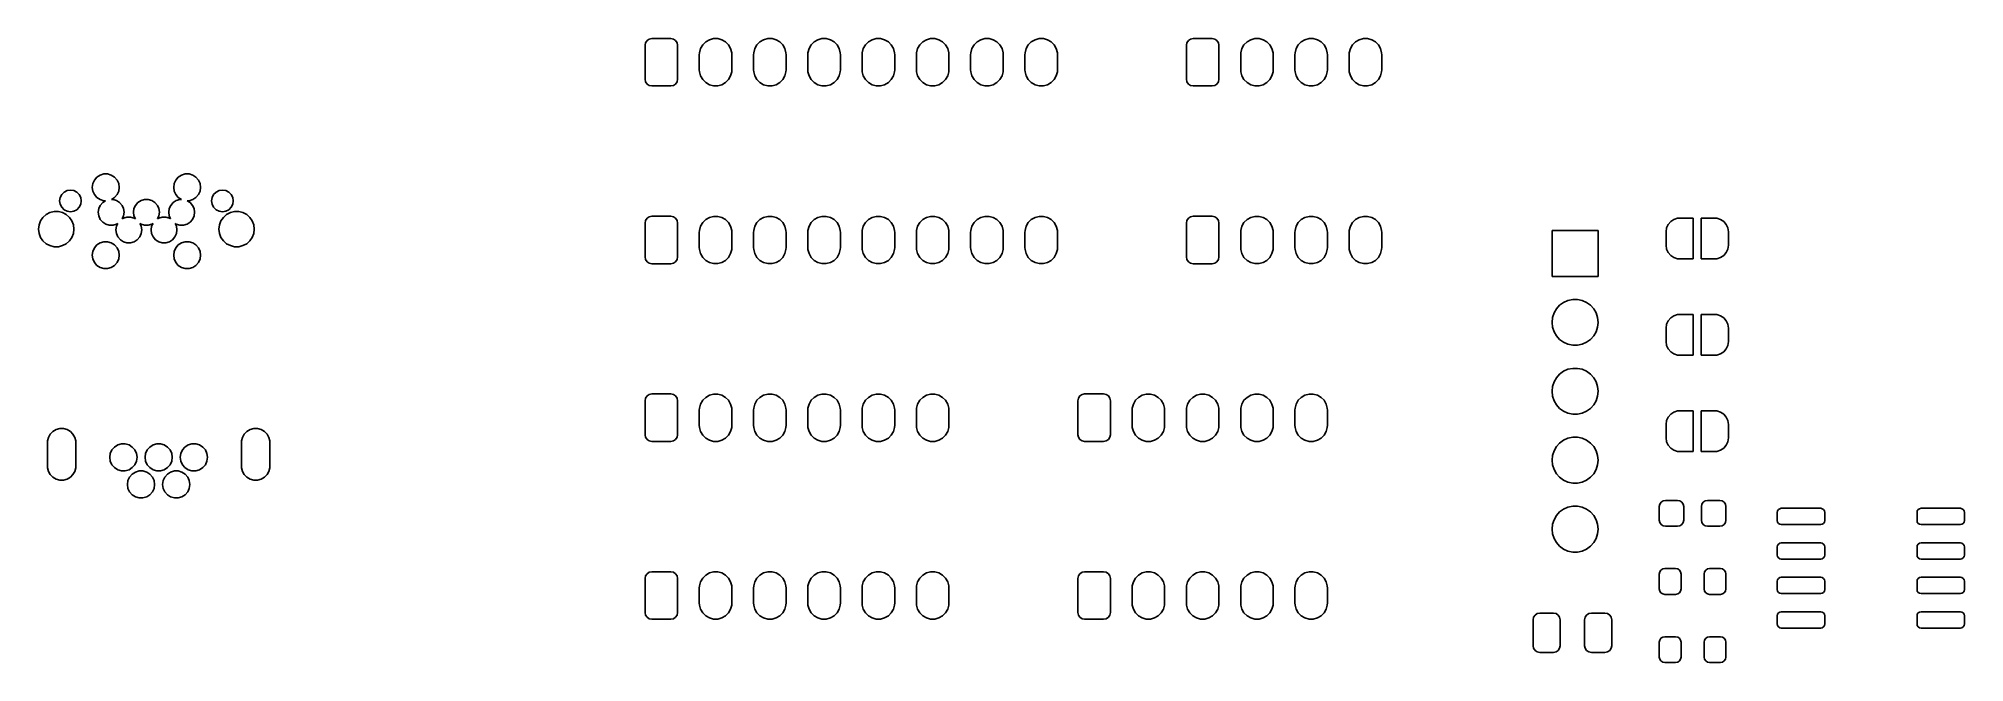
# Model space of a CAD drawing. Extents: x 3.86 to 6.65, y -3.65 to -2.75.
import ezdxf

# ---------------------------------------------------------------- set-up
doc = ezdxf.new("R2010")
doc.units = 0
doc.header["$MEASUREMENT"] = 0
doc.layers.add('BLACK', color=7, linetype='CONTINUOUS')

msp = doc.modelspace()

# ---------------------------------------------------------------- linework, layer by layer
at = {"layer": 'BLACK', "linetype": 'CONTINUOUS'}
for p, q in [((4.7382, -2.7569), (4.7389, -2.7531)), ((4.7382, -2.8061), (4.7382, -2.7569)), ((4.7389, -2.7531), (4.7411, -2.7499)), ((4.7411, -2.7499), (4.7443, -2.7478)), ((4.7443, -2.7478), (4.748, -2.747)), ((4.748, -2.747), (4.7756, -2.747)), ((4.7756, -2.747), (4.7794, -2.7478)), ((4.7794, -2.7478), (4.7826, -2.7499)), ((4.7826, -2.7499), (4.7847, -2.7531)), ((4.7847, -2.7531), (4.7854, -2.7569)), ((4.7854, -2.7569), (4.7854, -2.8061)), ((4.8171, -2.7676), (4.8187, -2.7616)), ((4.8187, -2.7616), (4.8218, -2.7563)), ((4.8218, -2.7563), (4.8262, -2.7519)), ((4.8262, -2.7519), (4.8315, -2.7488)), ((4.8315, -2.7488), (4.8375, -2.7472)), ((4.8375, -2.7472), (4.8436, -2.7472)), ((4.8436, -2.7472), (4.8496, -2.7488)), ((4.8496, -2.7488), (4.8549, -2.7519)), ((4.8549, -2.7519), (4.8593, -2.7563)), ((4.8593, -2.7563), (4.8624, -2.7616)), ((4.8624, -2.7616), (4.864, -2.7676)), ((4.8959, -2.7676), (4.8975, -2.7616)), ((4.8975, -2.7616), (4.9006, -2.7563)), ((4.9006, -2.7563), (4.9049, -2.7519)), ((4.9049, -2.7519), (4.9103, -2.7488)), ((4.9103, -2.7488), (4.9162, -2.7472)), ((4.9162, -2.7472), (4.9224, -2.7472)), ((4.9224, -2.7472), (4.9283, -2.7488)), ((4.9283, -2.7488), (4.9337, -2.7519)), ((4.9337, -2.7519), (4.938, -2.7563)), ((4.938, -2.7563), (4.9411, -2.7616)), ((4.9411, -2.7616), (4.9427, -2.7676)), ((4.9746, -2.7676), (4.9762, -2.7616)), ((4.9762, -2.7616), (4.9793, -2.7563)), ((4.9793, -2.7563), (4.9837, -2.7519)), ((4.9837, -2.7519), (4.989, -2.7488)), ((4.989, -2.7488), (4.9949, -2.7472)), ((4.9949, -2.7472), (5.0011, -2.7472)), ((5.0011, -2.7472), (5.0071, -2.7488)), ((5.0071, -2.7488), (5.0124, -2.7519)), ((5.0124, -2.7519), (5.0168, -2.7563)), ((5.0168, -2.7563), (5.0199, -2.7616)), ((5.0199, -2.7616), (5.0215, -2.7676)), ((5.0534, -2.7676), (5.0549, -2.7616)), ((5.0549, -2.7616), (5.058, -2.7563)), ((5.058, -2.7563), (5.0624, -2.7519)), ((5.0624, -2.7519), (5.0677, -2.7488)), ((5.0677, -2.7488), (5.0737, -2.7472)), ((5.0737, -2.7472), (5.0799, -2.7472)), ((5.0799, -2.7472), (5.0858, -2.7488)), ((5.0858, -2.7488), (5.0912, -2.7519)), ((5.0912, -2.7519), (5.0955, -2.7563)), ((5.0955, -2.7563), (5.0986, -2.7616)), ((5.0986, -2.7616), (5.1002, -2.7676)), ((5.1321, -2.7676), (5.1337, -2.7616)), ((5.1337, -2.7616), (5.1368, -2.7563)), ((5.1368, -2.7563), (5.1411, -2.7519)), ((5.1411, -2.7519), (5.1465, -2.7488)), ((5.1465, -2.7488), (5.1524, -2.7472)), ((5.1524, -2.7472), (5.1586, -2.7472)), ((5.1586, -2.7472), (5.1646, -2.7488)), ((5.1646, -2.7488), (5.1699, -2.7519)), ((5.1699, -2.7519), (5.1743, -2.7563)), ((5.1743, -2.7563), (5.1773, -2.7616)), ((5.1773, -2.7616), (5.1789, -2.7676)), ((5.2108, -2.7676), (5.2124, -2.7616)), ((5.2124, -2.7616), (5.2155, -2.7563)), ((5.2155, -2.7563), (5.2199, -2.7519)), ((5.2199, -2.7519), (5.2252, -2.7488)), ((5.2252, -2.7488), (5.2312, -2.7472)), ((5.2312, -2.7472), (5.2373, -2.7472)), ((5.2373, -2.7472), (5.2433, -2.7488)), ((5.2433, -2.7488), (5.2486, -2.7519)), ((5.2486, -2.7519), (5.253, -2.7563)), ((5.253, -2.7563), (5.2561, -2.7616)), ((5.2561, -2.7616), (5.2577, -2.7676)), ((5.2896, -2.7676), (5.2912, -2.7616)), ((5.2912, -2.7616), (5.2943, -2.7563)), ((5.2943, -2.7563), (5.2986, -2.7519)), ((5.2986, -2.7519), (5.304, -2.7488)), ((5.304, -2.7488), (5.3099, -2.7472)), ((5.3099, -2.7472), (5.3161, -2.7472)), ((5.3161, -2.7472), (5.322, -2.7488)), ((5.322, -2.7488), (5.3274, -2.7519)), ((5.3274, -2.7519), (5.3317, -2.7563)), ((5.3317, -2.7563), (5.3348, -2.7616)), ((5.3348, -2.7616), (5.3364, -2.7676)), ((5.5236, -2.7569), (5.5244, -2.7531)), ((5.5236, -2.8061), (5.5236, -2.7569)), ((5.5244, -2.7531), (5.5265, -2.7499)), ((5.5265, -2.7499), (5.5297, -2.7478)), ((5.5297, -2.7478), (5.5335, -2.747)), ((5.5335, -2.747), (5.561, -2.747)), ((5.561, -2.747), (5.5648, -2.7478)), ((5.5648, -2.7478), (5.568, -2.7499)), ((5.568, -2.7499), (5.5701, -2.7531)), ((5.5701, -2.7531), (5.5709, -2.7569)), ((5.5709, -2.7569), (5.5709, -2.8061)), ((5.6026, -2.7676), (5.6042, -2.7616)), ((5.6042, -2.7616), (5.6072, -2.7563)), ((5.6072, -2.7563), (5.6116, -2.7519)), ((5.6116, -2.7519), (5.6169, -2.7488)), ((5.6169, -2.7488), (5.6229, -2.7472)), ((5.6229, -2.7472), (5.6291, -2.7472)), ((5.6291, -2.7472), (5.635, -2.7488)), ((5.635, -2.7488), (5.6404, -2.7519)), ((5.6404, -2.7519), (5.6447, -2.7563)), ((5.6447, -2.7563), (5.6478, -2.7616)), ((5.6478, -2.7616), (5.6494, -2.7676)), ((5.6813, -2.7676), (5.6829, -2.7616)), ((5.6829, -2.7616), (5.686, -2.7563)), ((5.686, -2.7563), (5.6903, -2.7519)), ((5.6903, -2.7519), (5.6957, -2.7488)), ((5.6957, -2.7488), (5.7016, -2.7472)), ((5.7016, -2.7472), (5.7078, -2.7472)), ((5.7078, -2.7472), (5.7138, -2.7488)), ((5.7138, -2.7488), (5.7191, -2.7519)), ((5.7191, -2.7519), (5.7235, -2.7563)), ((5.7235, -2.7563), (5.7265, -2.7616)), ((5.7265, -2.7616), (5.7281, -2.7676)), ((5.76, -2.7676), (5.7616, -2.7616)), ((5.7616, -2.7616), (5.7647, -2.7563)), ((5.7647, -2.7563), (5.7691, -2.7519)), ((5.7691, -2.7519), (5.7744, -2.7488)), ((5.7744, -2.7488), (5.7804, -2.7472)), ((5.7804, -2.7472), (5.7865, -2.7472)), ((5.7865, -2.7472), (5.7925, -2.7488)), ((5.7925, -2.7488), (5.7978, -2.7519)), ((5.7978, -2.7519), (5.8022, -2.7563)), ((5.8022, -2.7563), (5.8053, -2.7616)), ((5.8053, -2.7616), (5.8069, -2.7676)), ((4.8169, -2.7707), (4.8171, -2.7676)), ((4.8169, -2.7923), (4.8169, -2.7707)), ((4.8171, -2.7954), (4.8169, -2.7923)), ((4.864, -2.7676), (4.8642, -2.7707)), ((4.8642, -2.7923), (4.864, -2.7954)), ((4.8642, -2.7707), (4.8642, -2.7923)), ((4.8957, -2.7707), (4.8959, -2.7676)), ((4.8957, -2.7923), (4.8957, -2.7707)), ((4.8959, -2.7954), (4.8957, -2.7923)), ((4.9427, -2.7676), (4.9429, -2.7707)), ((4.9429, -2.7923), (4.9427, -2.7954)), ((4.9429, -2.7707), (4.9429, -2.7923)), ((4.9744, -2.7707), (4.9746, -2.7676)), ((4.9744, -2.7923), (4.9744, -2.7707)), ((4.9746, -2.7954), (4.9744, -2.7923)), ((5.0215, -2.7676), (5.0217, -2.7707)), ((5.0217, -2.7923), (5.0215, -2.7954)), ((5.0217, -2.7707), (5.0217, -2.7923)), ((5.0531, -2.7707), (5.0534, -2.7676)), ((5.0531, -2.7923), (5.0531, -2.7707)), ((5.0534, -2.7954), (5.0531, -2.7923)), ((5.1002, -2.7676), (5.1004, -2.7707)), ((5.1004, -2.7923), (5.1002, -2.7954)), ((5.1004, -2.7707), (5.1004, -2.7923)), ((5.1319, -2.7707), (5.1321, -2.7676)), ((5.1319, -2.7923), (5.1319, -2.7707)), ((5.1321, -2.7954), (5.1319, -2.7923)), ((5.1789, -2.7676), (5.1791, -2.7707)), ((5.1791, -2.7923), (5.1789, -2.7954)), ((5.1791, -2.7707), (5.1791, -2.7923)), ((5.2106, -2.7707), (5.2108, -2.7676)), ((5.2106, -2.7923), (5.2106, -2.7707)), ((5.2108, -2.7954), (5.2106, -2.7923)), ((5.2577, -2.7676), (5.2579, -2.7707)), ((5.2579, -2.7923), (5.2577, -2.7954)), ((5.2579, -2.7707), (5.2579, -2.7923)), ((5.2894, -2.7707), (5.2896, -2.7676)), ((5.2894, -2.7923), (5.2894, -2.7707)), ((5.2896, -2.7954), (5.2894, -2.7923)), ((5.3364, -2.7676), (5.3366, -2.7707)), ((5.3366, -2.7923), (5.3364, -2.7954)), ((5.3366, -2.7707), (5.3366, -2.7923)), ((5.6024, -2.7707), (5.6026, -2.7676)), ((5.6024, -2.7923), (5.6024, -2.7707)), ((5.6026, -2.7954), (5.6024, -2.7923)), ((5.6494, -2.7676), (5.6496, -2.7707)), ((5.6496, -2.7923), (5.6494, -2.7954)), ((5.6496, -2.7707), (5.6496, -2.7923)), ((5.6811, -2.7707), (5.6813, -2.7676)), ((5.6811, -2.7923), (5.6811, -2.7707)), ((5.6813, -2.7954), (5.6811, -2.7923)), ((5.7281, -2.7676), (5.7283, -2.7707)), ((5.7283, -2.7923), (5.7281, -2.7954)), ((5.7283, -2.7707), (5.7283, -2.7923)), ((5.7598, -2.7707), (5.76, -2.7676)), ((5.7598, -2.7923), (5.7598, -2.7707)), ((5.76, -2.7954), (5.7598, -2.7923)), ((5.8069, -2.7676), (5.8071, -2.7707)), ((5.8071, -2.7923), (5.8069, -2.7954)), ((5.8071, -2.7707), (5.8071, -2.7923)), ((4.7389, -2.8099), (4.7382, -2.8061)), ((4.7411, -2.8131), (4.7389, -2.8099)), ((4.7443, -2.8152), (4.7411, -2.8131)), ((4.748, -2.8159), (4.7443, -2.8152)), ((4.7756, -2.8159), (4.748, -2.8159)), ((4.7794, -2.8152), (4.7756, -2.8159)), ((4.7826, -2.8131), (4.7794, -2.8152)), ((4.7847, -2.8099), (4.7826, -2.8131)), ((4.7854, -2.8061), (4.7847, -2.8099)), ((4.8187, -2.8014), (4.8171, -2.7954)), ((4.8218, -2.8067), (4.8187, -2.8014)), ((4.8262, -2.8111), (4.8218, -2.8067)), ((4.8315, -2.8141), (4.8262, -2.8111)), ((4.8375, -2.8157), (4.8315, -2.8141)), ((4.8436, -2.8157), (4.8375, -2.8157)), ((4.8496, -2.8141), (4.8436, -2.8157)), ((4.8549, -2.8111), (4.8496, -2.8141)), ((4.8593, -2.8067), (4.8549, -2.8111)), ((4.8624, -2.8014), (4.8593, -2.8067)), ((4.864, -2.7954), (4.8624, -2.8014)), ((4.8975, -2.8014), (4.8959, -2.7954)), ((4.9006, -2.8067), (4.8975, -2.8014)), ((4.9049, -2.8111), (4.9006, -2.8067)), ((4.9103, -2.8141), (4.9049, -2.8111)), ((4.9162, -2.8157), (4.9103, -2.8141)), ((4.9224, -2.8157), (4.9162, -2.8157)), ((4.9283, -2.8141), (4.9224, -2.8157)), ((4.9337, -2.8111), (4.9283, -2.8141)), ((4.938, -2.8067), (4.9337, -2.8111)), ((4.9411, -2.8014), (4.938, -2.8067)), ((4.9427, -2.7954), (4.9411, -2.8014)), ((4.9762, -2.8014), (4.9746, -2.7954)), ((4.9793, -2.8067), (4.9762, -2.8014)), ((4.9837, -2.8111), (4.9793, -2.8067)), ((4.989, -2.8141), (4.9837, -2.8111)), ((4.9949, -2.8157), (4.989, -2.8141)), ((5.0011, -2.8157), (4.9949, -2.8157)), ((5.0071, -2.8141), (5.0011, -2.8157)), ((5.0124, -2.8111), (5.0071, -2.8141)), ((5.0168, -2.8067), (5.0124, -2.8111)), ((5.0199, -2.8014), (5.0168, -2.8067)), ((5.0215, -2.7954), (5.0199, -2.8014)), ((5.0549, -2.8014), (5.0534, -2.7954)), ((5.058, -2.8067), (5.0549, -2.8014)), ((5.0624, -2.8111), (5.058, -2.8067)), ((5.0677, -2.8141), (5.0624, -2.8111)), ((5.0737, -2.8157), (5.0677, -2.8141)), ((5.0799, -2.8157), (5.0737, -2.8157)), ((5.0858, -2.8141), (5.0799, -2.8157)), ((5.0912, -2.8111), (5.0858, -2.8141)), ((5.0955, -2.8067), (5.0912, -2.8111)), ((5.0986, -2.8014), (5.0955, -2.8067)), ((5.1002, -2.7954), (5.0986, -2.8014)), ((5.1337, -2.8014), (5.1321, -2.7954)), ((5.1368, -2.8067), (5.1337, -2.8014)), ((5.1411, -2.8111), (5.1368, -2.8067)), ((5.1465, -2.8141), (5.1411, -2.8111)), ((5.1524, -2.8157), (5.1465, -2.8141)), ((5.1586, -2.8157), (5.1524, -2.8157)), ((5.1646, -2.8141), (5.1586, -2.8157)), ((5.1699, -2.8111), (5.1646, -2.8141)), ((5.1743, -2.8067), (5.1699, -2.8111)), ((5.1773, -2.8014), (5.1743, -2.8067)), ((5.1789, -2.7954), (5.1773, -2.8014)), ((5.2124, -2.8014), (5.2108, -2.7954)), ((5.2155, -2.8067), (5.2124, -2.8014)), ((5.2199, -2.8111), (5.2155, -2.8067)), ((5.2252, -2.8141), (5.2199, -2.8111)), ((5.2312, -2.8157), (5.2252, -2.8141)), ((5.2373, -2.8157), (5.2312, -2.8157)), ((5.2433, -2.8141), (5.2373, -2.8157)), ((5.2486, -2.8111), (5.2433, -2.8141)), ((5.253, -2.8067), (5.2486, -2.8111)), ((5.2561, -2.8014), (5.253, -2.8067)), ((5.2577, -2.7954), (5.2561, -2.8014)), ((5.2912, -2.8014), (5.2896, -2.7954)), ((5.2943, -2.8067), (5.2912, -2.8014)), ((5.2986, -2.8111), (5.2943, -2.8067)), ((5.304, -2.8141), (5.2986, -2.8111)), ((5.3099, -2.8157), (5.304, -2.8141)), ((5.3161, -2.8157), (5.3099, -2.8157)), ((5.322, -2.8141), (5.3161, -2.8157)), ((5.3274, -2.8111), (5.322, -2.8141)), ((5.3317, -2.8067), (5.3274, -2.8111)), ((5.3348, -2.8014), (5.3317, -2.8067)), ((5.3364, -2.7954), (5.3348, -2.8014)), ((5.5244, -2.8099), (5.5236, -2.8061)), ((5.5265, -2.8131), (5.5244, -2.8099)), ((5.5297, -2.8152), (5.5265, -2.8131)), ((5.5335, -2.8159), (5.5297, -2.8152)), ((5.561, -2.8159), (5.5335, -2.8159)), ((5.5648, -2.8152), (5.561, -2.8159)), ((5.568, -2.8131), (5.5648, -2.8152)), ((5.5701, -2.8099), (5.568, -2.8131)), ((5.5709, -2.8061), (5.5701, -2.8099)), ((5.6042, -2.8014), (5.6026, -2.7954)), ((5.6072, -2.8067), (5.6042, -2.8014)), ((5.6116, -2.8111), (5.6072, -2.8067)), ((5.6169, -2.8141), (5.6116, -2.8111)), ((5.6229, -2.8157), (5.6169, -2.8141)), ((5.6291, -2.8157), (5.6229, -2.8157)), ((5.635, -2.8141), (5.6291, -2.8157)), ((5.6404, -2.8111), (5.635, -2.8141)), ((5.6447, -2.8067), (5.6404, -2.8111)), ((5.6478, -2.8014), (5.6447, -2.8067)), ((5.6494, -2.7954), (5.6478, -2.8014)), ((5.6829, -2.8014), (5.6813, -2.7954)), ((5.686, -2.8067), (5.6829, -2.8014)), ((5.6903, -2.8111), (5.686, -2.8067)), ((5.6957, -2.8141), (5.6903, -2.8111)), ((5.7016, -2.8157), (5.6957, -2.8141)), ((5.7078, -2.8157), (5.7016, -2.8157)), ((5.7138, -2.8141), (5.7078, -2.8157)), ((5.7191, -2.8111), (5.7138, -2.8141)), ((5.7235, -2.8067), (5.7191, -2.8111)), ((5.7265, -2.8014), (5.7235, -2.8067)), ((5.7281, -2.7954), (5.7265, -2.8014)), ((5.7616, -2.8014), (5.76, -2.7954)), ((5.7647, -2.8067), (5.7616, -2.8014)), ((5.7691, -2.8111), (5.7647, -2.8067)), ((5.7744, -2.8141), (5.7691, -2.8111)), ((5.7804, -2.8157), (5.7744, -2.8141)), ((5.7865, -2.8157), (5.7804, -2.8157)), ((5.7925, -2.8141), (5.7865, -2.8157)), ((5.7978, -2.8111), (5.7925, -2.8141)), ((5.8022, -2.8067), (5.7978, -2.8111)), ((5.8053, -2.8014), (5.8022, -2.8067)), ((5.8069, -2.7954), (5.8053, -2.8014)), ((3.9361, -2.963), (3.9369, -2.9575)), ((3.9369, -2.9575), (3.9392, -2.9524)), ((3.9392, -2.9524), (3.9429, -2.9482)), ((3.9429, -2.9482), (3.9476, -2.9452)), ((3.9476, -2.9452), (3.9529, -2.9436)), ((3.9529, -2.9436), (3.9585, -2.9436)), ((3.9585, -2.9436), (3.9638, -2.9452)), ((3.9638, -2.9452), (3.9685, -2.9482)), ((3.9685, -2.9482), (3.9722, -2.9524)), ((3.9722, -2.9524), (3.9745, -2.9575)), ((3.9745, -2.9575), (3.9753, -2.963)), ((4.0543, -2.963), (4.055, -2.9575)), ((4.055, -2.9575), (4.0574, -2.9524)), ((4.0574, -2.9524), (4.061, -2.9482)), ((4.061, -2.9482), (4.0657, -2.9452)), ((4.0657, -2.9452), (4.071, -2.9436)), ((4.071, -2.9436), (4.0766, -2.9436)), ((4.0766, -2.9436), (4.0819, -2.9452)), ((4.0819, -2.9452), (4.0866, -2.9482)), ((4.0866, -2.9482), (4.0903, -2.9524)), ((4.0903, -2.9524), (4.0926, -2.9575)), ((4.0926, -2.9575), (4.0934, -2.963)), ((3.8888, -2.9827), (3.8896, -2.9778)), ((3.8896, -2.9875), (3.8888, -2.9827)), ((3.8896, -2.9778), (3.8918, -2.9734)), ((3.8918, -2.9919), (3.8896, -2.9875)), ((3.8918, -2.9734), (3.8953, -2.9699)), ((3.8953, -2.9699), (3.8997, -2.9677)), ((3.8997, -2.9677), (3.9045, -2.9669)), ((3.9045, -2.9669), (3.9094, -2.9677)), ((3.9094, -2.9677), (3.9138, -2.9699)), ((3.9138, -2.9699), (3.9173, -2.9734)), ((3.9173, -2.9734), (3.9195, -2.9778)), ((3.9195, -2.9875), (3.9173, -2.9919)), ((3.9195, -2.9778), (3.9203, -2.9827)), ((3.9203, -2.9827), (3.9195, -2.9875)), ((3.9369, -2.9685), (3.9361, -2.963)), ((3.9392, -2.9736), (3.9369, -2.9685)), ((3.9429, -2.9778), (3.9392, -2.9736)), ((3.9476, -2.9808), (3.9429, -2.9778)), ((3.9456, -2.9939), (3.9478, -2.9891)), ((3.9529, -2.9824), (3.9476, -2.9808)), ((3.9478, -2.9891), (3.9513, -2.985)), ((3.9513, -2.985), (3.9554, -2.9824)), ((3.9554, -2.9824), (3.9529, -2.9824)), ((3.9685, -2.9778), (3.9641, -2.9806)), ((3.9641, -2.9806), (3.9663, -2.9806)), ((3.9663, -2.9806), (3.9714, -2.9821)), ((3.9722, -2.9736), (3.9685, -2.9778)), ((3.9714, -2.9821), (3.9759, -2.985)), ((3.9745, -2.9685), (3.9722, -2.9736)), ((3.9753, -2.963), (3.9745, -2.9685)), ((3.9759, -2.985), (3.9794, -2.9891)), ((3.9794, -2.9891), (3.9816, -2.9939)), ((3.9967, -2.9939), (3.999, -2.9891)), ((3.999, -2.9891), (4.0025, -2.985)), ((4.0025, -2.985), (4.007, -2.9821)), ((4.007, -2.9821), (4.0121, -2.9806)), ((4.0121, -2.9806), (4.0174, -2.9806)), ((4.0174, -2.9806), (4.0226, -2.9821)), ((4.0226, -2.9821), (4.0271, -2.985)), ((4.0271, -2.985), (4.0306, -2.9891)), ((4.0306, -2.9891), (4.0328, -2.9939)), ((4.0479, -2.9939), (4.0501, -2.9891)), ((4.0501, -2.9891), (4.0536, -2.985)), ((4.0536, -2.985), (4.0581, -2.9821)), ((4.055, -2.9685), (4.0543, -2.963)), ((4.0574, -2.9736), (4.055, -2.9685)), ((4.061, -2.9778), (4.0574, -2.9736)), ((4.0581, -2.9821), (4.0633, -2.9806)), ((4.0654, -2.9806), (4.061, -2.9778)), ((4.0633, -2.9806), (4.0654, -2.9806)), ((4.0766, -2.9824), (4.0741, -2.9824)), ((4.0741, -2.9824), (4.0782, -2.985)), ((4.0819, -2.9808), (4.0766, -2.9824)), ((4.0782, -2.985), (4.0817, -2.9891)), ((4.0817, -2.9891), (4.084, -2.9939)), ((4.0866, -2.9778), (4.0819, -2.9808)), ((4.0903, -2.9736), (4.0866, -2.9778)), ((4.0926, -2.9685), (4.0903, -2.9736)), ((4.0934, -2.963), (4.0926, -2.9685)), ((4.1093, -2.9827), (4.11, -2.9778)), ((4.11, -2.9875), (4.1093, -2.9827)), ((4.11, -2.9778), (4.1123, -2.9734)), ((4.1123, -2.9919), (4.11, -2.9875)), ((4.1123, -2.9734), (4.1157, -2.9699)), ((4.1157, -2.9699), (4.1201, -2.9677)), ((4.1201, -2.9677), (4.125, -2.9669)), ((4.125, -2.9669), (4.1299, -2.9677)), ((4.1299, -2.9677), (4.1343, -2.9699)), ((4.1343, -2.9699), (4.1377, -2.9734)), ((4.1377, -2.9734), (4.14, -2.9778)), ((4.14, -2.9875), (4.1377, -2.9919)), ((4.14, -2.9778), (4.1407, -2.9827)), ((4.1407, -2.9827), (4.14, -2.9875)), ((3.8582, -3.0236), (3.8589, -3.0175)), ((3.8589, -3.0175), (3.8611, -3.0117)), ((3.8611, -3.0117), (3.8646, -3.0066)), ((3.8646, -3.0066), (3.8693, -3.0025)), ((3.8693, -3.0025), (3.8748, -2.9996)), ((3.8748, -2.9996), (3.8808, -2.9981)), ((3.8808, -2.9981), (3.887, -2.9981)), ((3.887, -2.9981), (3.893, -2.9996)), ((3.8953, -2.9954), (3.8918, -2.9919)), ((3.893, -2.9996), (3.8984, -3.0025)), ((3.8997, -2.9977), (3.8953, -2.9954)), ((3.8984, -3.0025), (3.9031, -3.0066)), ((3.9045, -2.9984), (3.8997, -2.9977)), ((3.9031, -3.0066), (3.9066, -3.0117)), ((3.9094, -2.9977), (3.9045, -2.9984)), ((3.9066, -3.0117), (3.9088, -3.0175)), ((3.9088, -3.0175), (3.9095, -3.0236)), ((3.9138, -2.9954), (3.9094, -2.9977)), ((3.9173, -2.9919), (3.9138, -2.9954)), ((3.9448, -2.9992), (3.9456, -2.9939)), ((3.9456, -3.0045), (3.9448, -2.9992)), ((3.9478, -3.0094), (3.9456, -3.0045)), ((3.9513, -3.0134), (3.9478, -3.0094)), ((3.9558, -3.0163), (3.9513, -3.0134)), ((3.9609, -3.0178), (3.9558, -3.0163)), ((3.9663, -3.0178), (3.9609, -3.0178)), ((3.9714, -3.0163), (3.9663, -3.0178)), ((3.9712, -3.0195), (3.9731, -3.0152)), ((3.9731, -3.0152), (3.9714, -3.0163)), ((3.9816, -3.0045), (3.9796, -3.0088)), ((3.9796, -3.0088), (3.9814, -3.0077)), ((3.9814, -3.0077), (3.9865, -3.0062)), ((3.9816, -2.9939), (3.9824, -2.9992)), ((3.9824, -2.9992), (3.9816, -3.0045)), ((3.9865, -3.0062), (3.9918, -3.0062)), ((3.9918, -3.0062), (3.997, -3.0077)), ((3.996, -2.9992), (3.9967, -2.9939)), ((3.9967, -3.0045), (3.996, -2.9992)), ((3.9987, -3.0088), (3.9967, -3.0045)), ((3.997, -3.0077), (3.9987, -3.0088)), ((4.007, -3.0163), (4.0052, -3.0152)), ((4.0052, -3.0152), (4.0072, -3.0195)), ((4.0121, -3.0178), (4.007, -3.0163)), ((4.0174, -3.0178), (4.0121, -3.0178)), ((4.0226, -3.0163), (4.0174, -3.0178)), ((4.0223, -3.0195), (4.0243, -3.0152)), ((4.0243, -3.0152), (4.0226, -3.0163)), ((4.0328, -3.0045), (4.0308, -3.0088)), ((4.0308, -3.0088), (4.0326, -3.0077)), ((4.0326, -3.0077), (4.0377, -3.0062)), ((4.0328, -2.9939), (4.0335, -2.9992)), ((4.0335, -2.9992), (4.0328, -3.0045)), ((4.0377, -3.0062), (4.043, -3.0062)), ((4.043, -3.0062), (4.0482, -3.0077)), ((4.0472, -2.9992), (4.0479, -2.9939)), ((4.0479, -3.0045), (4.0472, -2.9992)), ((4.0499, -3.0088), (4.0479, -3.0045)), ((4.0482, -3.0077), (4.0499, -3.0088)), ((4.0581, -3.0163), (4.0564, -3.0152)), ((4.0564, -3.0152), (4.0584, -3.0195)), ((4.0633, -3.0178), (4.0581, -3.0163)), ((4.0686, -3.0178), (4.0633, -3.0178)), ((4.0737, -3.0163), (4.0686, -3.0178)), ((4.0782, -3.0134), (4.0737, -3.0163)), ((4.0817, -3.0094), (4.0782, -3.0134)), ((4.084, -3.0045), (4.0817, -3.0094)), ((4.084, -2.9939), (4.0847, -2.9992)), ((4.0847, -2.9992), (4.084, -3.0045)), ((4.1157, -2.9954), (4.1123, -2.9919)), ((4.1201, -2.9977), (4.1157, -2.9954)), ((4.12, -3.0236), (4.1207, -3.0175)), ((4.125, -2.9984), (4.1201, -2.9977)), ((4.1207, -3.0175), (4.1229, -3.0117)), ((4.1229, -3.0117), (4.1265, -3.0066)), ((4.1299, -2.9977), (4.125, -2.9984)), ((4.1265, -3.0066), (4.1311, -3.0025)), ((4.1343, -2.9954), (4.1299, -2.9977)), ((4.1311, -3.0025), (4.1366, -2.9996)), ((4.1377, -2.9919), (4.1343, -2.9954)), ((4.1366, -2.9996), (4.1426, -2.9981)), ((4.1426, -2.9981), (4.1488, -2.9981)), ((4.1488, -2.9981), (4.1548, -2.9996)), ((4.1548, -2.9996), (4.1603, -3.0025)), ((4.1603, -3.0025), (4.1649, -3.0066)), ((4.1649, -3.0066), (4.1684, -3.0117)), ((4.1684, -3.0117), (4.1706, -3.0175)), ((4.1706, -3.0175), (4.1713, -3.0236)), ((4.7382, -3.0148), (4.7389, -3.011)), ((4.7382, -3.064), (4.7382, -3.0148)), ((4.7389, -3.011), (4.7411, -3.0078)), ((4.7411, -3.0078), (4.7443, -3.0057)), ((4.7443, -3.0057), (4.748, -3.0049)), ((4.748, -3.0049), (4.7756, -3.0049)), ((4.7756, -3.0049), (4.7794, -3.0057)), ((4.7794, -3.0057), (4.7826, -3.0078)), ((4.7826, -3.0078), (4.7847, -3.011)), ((4.7847, -3.011), (4.7854, -3.0148)), ((4.7854, -3.0148), (4.7854, -3.064)), ((4.8187, -3.0195), (4.8218, -3.0142)), ((4.8218, -3.0142), (4.8262, -3.0098)), ((4.8262, -3.0098), (4.8315, -3.0067)), ((4.8315, -3.0067), (4.8375, -3.0051)), ((4.8375, -3.0051), (4.8436, -3.0051)), ((4.8436, -3.0051), (4.8496, -3.0067)), ((4.8496, -3.0067), (4.8549, -3.0098)), ((4.8549, -3.0098), (4.8593, -3.0142)), ((4.8593, -3.0142), (4.8624, -3.0195)), ((4.8975, -3.0195), (4.9006, -3.0142)), ((4.9006, -3.0142), (4.9049, -3.0098)), ((4.9049, -3.0098), (4.9103, -3.0067)), ((4.9103, -3.0067), (4.9162, -3.0051)), ((4.9162, -3.0051), (4.9224, -3.0051)), ((4.9224, -3.0051), (4.9283, -3.0067)), ((4.9283, -3.0067), (4.9337, -3.0098)), ((4.9337, -3.0098), (4.938, -3.0142)), ((4.938, -3.0142), (4.9411, -3.0195)), ((4.9762, -3.0195), (4.9793, -3.0142)), ((4.9793, -3.0142), (4.9837, -3.0098)), ((4.9837, -3.0098), (4.989, -3.0067)), ((4.989, -3.0067), (4.9949, -3.0051)), ((4.9949, -3.0051), (5.0011, -3.0051)), ((5.0011, -3.0051), (5.0071, -3.0067)), ((5.0071, -3.0067), (5.0124, -3.0098)), ((5.0124, -3.0098), (5.0168, -3.0142)), ((5.0168, -3.0142), (5.0199, -3.0195)), ((5.0549, -3.0195), (5.058, -3.0142)), ((5.058, -3.0142), (5.0624, -3.0098)), ((5.0624, -3.0098), (5.0677, -3.0067)), ((5.0677, -3.0067), (5.0737, -3.0051)), ((5.0737, -3.0051), (5.0799, -3.0051)), ((5.0799, -3.0051), (5.0858, -3.0067)), ((5.0858, -3.0067), (5.0912, -3.0098)), ((5.0912, -3.0098), (5.0955, -3.0142)), ((5.0955, -3.0142), (5.0986, -3.0195)), ((5.1337, -3.0195), (5.1368, -3.0142)), ((5.1368, -3.0142), (5.1411, -3.0098)), ((5.1411, -3.0098), (5.1465, -3.0067)), ((5.1465, -3.0067), (5.1524, -3.0051)), ((5.1524, -3.0051), (5.1586, -3.0051)), ((5.1586, -3.0051), (5.1646, -3.0067)), ((5.1646, -3.0067), (5.1699, -3.0098)), ((5.1699, -3.0098), (5.1743, -3.0142)), ((5.1743, -3.0142), (5.1773, -3.0195)), ((5.2124, -3.0195), (5.2155, -3.0142)), ((5.2155, -3.0142), (5.2199, -3.0098)), ((5.2199, -3.0098), (5.2252, -3.0067)), ((5.2252, -3.0067), (5.2312, -3.0051)), ((5.2312, -3.0051), (5.2373, -3.0051)), ((5.2373, -3.0051), (5.2433, -3.0067)), ((5.2433, -3.0067), (5.2486, -3.0098)), ((5.2486, -3.0098), (5.253, -3.0142)), ((5.253, -3.0142), (5.2561, -3.0195)), ((5.2912, -3.0195), (5.2943, -3.0142)), ((5.2943, -3.0142), (5.2986, -3.0098)), ((5.2986, -3.0098), (5.304, -3.0067)), ((5.304, -3.0067), (5.3099, -3.0051)), ((5.3099, -3.0051), (5.3161, -3.0051)), ((5.3161, -3.0051), (5.322, -3.0067)), ((5.322, -3.0067), (5.3274, -3.0098)), ((5.3274, -3.0098), (5.3317, -3.0142)), ((5.3317, -3.0142), (5.3348, -3.0195)), ((5.5236, -3.0148), (5.5244, -3.011)), ((5.5236, -3.064), (5.5236, -3.0148)), ((5.5244, -3.011), (5.5265, -3.0078)), ((5.5265, -3.0078), (5.5297, -3.0057)), ((5.5297, -3.0057), (5.5335, -3.0049)), ((5.5335, -3.0049), (5.561, -3.0049)), ((5.561, -3.0049), (5.5648, -3.0057)), ((5.5648, -3.0057), (5.568, -3.0078)), ((5.568, -3.0078), (5.5701, -3.011)), ((5.5701, -3.011), (5.5709, -3.0148)), ((5.5709, -3.0148), (5.5709, -3.064)), ((5.6042, -3.0195), (5.6072, -3.0142)), ((5.6072, -3.0142), (5.6116, -3.0098)), ((5.6116, -3.0098), (5.6169, -3.0067)), ((5.6169, -3.0067), (5.6229, -3.0051)), ((5.6229, -3.0051), (5.6291, -3.0051)), ((5.6291, -3.0051), (5.635, -3.0067)), ((5.635, -3.0067), (5.6404, -3.0098)), ((5.6404, -3.0098), (5.6447, -3.0142)), ((5.6447, -3.0142), (5.6478, -3.0195)), ((5.6829, -3.0195), (5.686, -3.0142)), ((5.686, -3.0142), (5.6903, -3.0098)), ((5.6903, -3.0098), (5.6957, -3.0067)), ((5.6957, -3.0067), (5.7016, -3.0051)), ((5.7016, -3.0051), (5.7078, -3.0051)), ((5.7078, -3.0051), (5.7138, -3.0067)), ((5.7138, -3.0067), (5.7191, -3.0098)), ((5.7191, -3.0098), (5.7235, -3.0142)), ((5.7235, -3.0142), (5.7265, -3.0195)), ((5.7616, -3.0195), (5.7647, -3.0142)), ((5.7647, -3.0142), (5.7691, -3.0098)), ((5.7691, -3.0098), (5.7744, -3.0067)), ((5.7744, -3.0067), (5.7804, -3.0051)), ((5.7804, -3.0051), (5.7865, -3.0051)), ((5.7865, -3.0051), (5.7925, -3.0067)), ((5.7925, -3.0067), (5.7978, -3.0098)), ((5.7978, -3.0098), (5.8022, -3.0142)), ((5.8022, -3.0142), (5.8053, -3.0195)), ((6.2203, -3.0218), (6.2226, -3.0167)), ((6.2226, -3.0167), (6.2263, -3.0125)), ((6.2263, -3.0125), (6.231, -3.0095)), ((6.231, -3.0095), (6.2364, -3.0079)), ((6.2364, -3.0079), (6.2392, -3.0079)), ((6.2392, -3.0079), (6.2392, -3.0077)), ((6.2392, -3.0077), (6.2589, -3.0077)), ((6.2589, -3.0077), (6.2589, -3.0667)), ((6.2707, -3.0667), (6.2707, -3.0077)), ((6.2707, -3.0077), (6.2904, -3.0077)), ((6.2904, -3.0077), (6.2904, -3.0079)), ((6.2904, -3.0079), (6.2932, -3.0079)), ((6.2932, -3.0079), (6.2985, -3.0095)), ((6.2985, -3.0095), (6.3032, -3.0125)), ((6.3032, -3.0125), (6.3069, -3.0167)), ((6.3069, -3.0167), (6.3092, -3.0218)), ((3.8589, -3.0298), (3.8582, -3.0236)), ((3.8611, -3.0356), (3.8589, -3.0298)), ((3.8646, -3.0406), (3.8611, -3.0356)), ((3.8693, -3.0447), (3.8646, -3.0406)), ((3.8748, -3.0476), (3.8693, -3.0447)), ((3.8984, -3.0447), (3.893, -3.0476)), ((3.9031, -3.0406), (3.8984, -3.0447)), ((3.9066, -3.0356), (3.9031, -3.0406)), ((3.9088, -3.0298), (3.9066, -3.0356)), ((3.9095, -3.0236), (3.9088, -3.0298)), ((3.9429, -3.0466), (3.9476, -3.0436)), ((3.9476, -3.0436), (3.9529, -3.042)), ((3.9529, -3.042), (3.9585, -3.042)), ((3.9585, -3.042), (3.9638, -3.0436)), ((3.9638, -3.0436), (3.9685, -3.0466)), ((3.9704, -3.0248), (3.9712, -3.0195)), ((3.9712, -3.0301), (3.9704, -3.0248)), ((3.9734, -3.035), (3.9712, -3.0301)), ((3.9769, -3.039), (3.9734, -3.035)), ((3.9814, -3.0419), (3.9769, -3.039)), ((3.9865, -3.0434), (3.9814, -3.0419)), ((3.9918, -3.0434), (3.9865, -3.0434)), ((3.997, -3.0419), (3.9918, -3.0434)), ((4.0015, -3.039), (3.997, -3.0419)), ((4.005, -3.035), (4.0015, -3.039)), ((4.0072, -3.0301), (4.005, -3.035)), ((4.0072, -3.0195), (4.008, -3.0248)), ((4.008, -3.0248), (4.0072, -3.0301)), ((4.0216, -3.0248), (4.0223, -3.0195)), ((4.0223, -3.0301), (4.0216, -3.0248)), ((4.0246, -3.035), (4.0223, -3.0301)), ((4.0281, -3.039), (4.0246, -3.035)), ((4.0326, -3.0419), (4.0281, -3.039)), ((4.0377, -3.0434), (4.0326, -3.0419)), ((4.043, -3.0434), (4.0377, -3.0434)), ((4.0482, -3.0419), (4.043, -3.0434)), ((4.0527, -3.039), (4.0482, -3.0419)), ((4.0562, -3.035), (4.0527, -3.039)), ((4.0584, -3.0301), (4.0562, -3.035)), ((4.0584, -3.0195), (4.0591, -3.0248)), ((4.0591, -3.0248), (4.0584, -3.0301)), ((4.061, -3.0466), (4.0657, -3.0436)), ((4.0657, -3.0436), (4.071, -3.042)), ((4.071, -3.042), (4.0766, -3.042)), ((4.0766, -3.042), (4.0819, -3.0436)), ((4.0819, -3.0436), (4.0866, -3.0466)), ((4.1207, -3.0298), (4.12, -3.0236)), ((4.1229, -3.0356), (4.1207, -3.0298)), ((4.1265, -3.0406), (4.1229, -3.0356)), ((4.1311, -3.0447), (4.1265, -3.0406)), ((4.1366, -3.0476), (4.1311, -3.0447)), ((4.1603, -3.0447), (4.1548, -3.0476)), ((4.1649, -3.0406), (4.1603, -3.0447)), ((4.1684, -3.0356), (4.1649, -3.0406)), ((4.1706, -3.0298), (4.1684, -3.0356)), ((4.1713, -3.0236), (4.1706, -3.0298)), ((4.8169, -3.0285), (4.8171, -3.0255)), ((4.8169, -3.0502), (4.8169, -3.0285)), ((4.8171, -3.0255), (4.8187, -3.0195)), ((4.8624, -3.0195), (4.864, -3.0255)), ((4.864, -3.0255), (4.8642, -3.0285)), ((4.8642, -3.0285), (4.8642, -3.0502)), ((4.8957, -3.0285), (4.8959, -3.0255)), ((4.8957, -3.0502), (4.8957, -3.0285)), ((4.8959, -3.0255), (4.8975, -3.0195)), ((4.9411, -3.0195), (4.9427, -3.0255)), ((4.9427, -3.0255), (4.9429, -3.0285)), ((4.9429, -3.0285), (4.9429, -3.0502)), ((4.9744, -3.0285), (4.9746, -3.0255)), ((4.9744, -3.0502), (4.9744, -3.0285)), ((4.9746, -3.0255), (4.9762, -3.0195)), ((5.0199, -3.0195), (5.0215, -3.0255)), ((5.0215, -3.0255), (5.0217, -3.0285)), ((5.0217, -3.0285), (5.0217, -3.0502)), ((5.0531, -3.0285), (5.0534, -3.0255)), ((5.0531, -3.0502), (5.0531, -3.0285)), ((5.0534, -3.0255), (5.0549, -3.0195)), ((5.0986, -3.0195), (5.1002, -3.0255)), ((5.1002, -3.0255), (5.1004, -3.0285)), ((5.1004, -3.0285), (5.1004, -3.0502)), ((5.1319, -3.0285), (5.1321, -3.0255)), ((5.1319, -3.0502), (5.1319, -3.0285)), ((5.1321, -3.0255), (5.1337, -3.0195)), ((5.1773, -3.0195), (5.1789, -3.0255)), ((5.1789, -3.0255), (5.1791, -3.0285)), ((5.1791, -3.0285), (5.1791, -3.0502)), ((5.2106, -3.0285), (5.2108, -3.0255)), ((5.2106, -3.0502), (5.2106, -3.0285)), ((5.2108, -3.0255), (5.2124, -3.0195)), ((5.2561, -3.0195), (5.2577, -3.0255)), ((5.2577, -3.0255), (5.2579, -3.0285)), ((5.2579, -3.0285), (5.2579, -3.0502)), ((5.2894, -3.0285), (5.2896, -3.0255)), ((5.2894, -3.0502), (5.2894, -3.0285)), ((5.2896, -3.0255), (5.2912, -3.0195)), ((5.3348, -3.0195), (5.3364, -3.0255)), ((5.3364, -3.0255), (5.3366, -3.0285)), ((5.3366, -3.0285), (5.3366, -3.0502)), ((5.6024, -3.0285), (5.6026, -3.0255)), ((5.6024, -3.0502), (5.6024, -3.0285)), ((5.6026, -3.0255), (5.6042, -3.0195)), ((5.6478, -3.0195), (5.6494, -3.0255)), ((5.6494, -3.0255), (5.6496, -3.0285)), ((5.6496, -3.0285), (5.6496, -3.0502)), ((5.6811, -3.0285), (5.6813, -3.0255)), ((5.6811, -3.0502), (5.6811, -3.0285)), ((5.6813, -3.0255), (5.6829, -3.0195)), ((5.7265, -3.0195), (5.7281, -3.0255)), ((5.7281, -3.0255), (5.7283, -3.0285)), ((5.7283, -3.0285), (5.7283, -3.0502)), ((5.7598, -3.0285), (5.76, -3.0255)), ((5.7598, -3.0502), (5.7598, -3.0285)), ((5.76, -3.0255), (5.7616, -3.0195)), ((5.8053, -3.0195), (5.8069, -3.0255)), ((5.8069, -3.0255), (5.8071, -3.0285)), ((5.8071, -3.0285), (5.8071, -3.0502)), ((6.0541, -3.0923), (6.0541, -3.0254)), ((6.0541, -3.0254), (6.1211, -3.0254)), ((6.1211, -3.0254), (6.1211, -3.0923)), ((6.2195, -3.0274), (6.2203, -3.0218)), ((6.2195, -3.047), (6.2195, -3.0274)), ((6.3092, -3.0218), (6.31, -3.0274)), ((6.31, -3.0274), (6.31, -3.047)), ((3.8808, -3.0491), (3.8748, -3.0476)), ((3.887, -3.0491), (3.8808, -3.0491)), ((3.893, -3.0476), (3.887, -3.0491)), ((3.9361, -3.0614), (3.9369, -3.0559)), ((3.9369, -3.0669), (3.9361, -3.0614)), ((3.9369, -3.0559), (3.9392, -3.0508)), ((3.9392, -3.072), (3.9369, -3.0669)), ((3.9392, -3.0508), (3.9429, -3.0466)), ((3.9429, -3.0762), (3.9392, -3.072)), ((3.9685, -3.0466), (3.9722, -3.0508)), ((3.9722, -3.072), (3.9685, -3.0762)), ((3.9722, -3.0508), (3.9745, -3.0559)), ((3.9745, -3.0669), (3.9722, -3.072)), ((3.9745, -3.0559), (3.9753, -3.0614)), ((3.9753, -3.0614), (3.9745, -3.0669)), ((4.0543, -3.0614), (4.055, -3.0559)), ((4.055, -3.0669), (4.0543, -3.0614)), ((4.055, -3.0559), (4.0574, -3.0508)), ((4.0574, -3.072), (4.055, -3.0669)), ((4.0574, -3.0508), (4.061, -3.0466)), ((4.061, -3.0762), (4.0574, -3.072)), ((4.0866, -3.0466), (4.0903, -3.0508)), ((4.0903, -3.072), (4.0866, -3.0762)), ((4.0903, -3.0508), (4.0926, -3.0559)), ((4.0926, -3.0669), (4.0903, -3.072)), ((4.0926, -3.0559), (4.0934, -3.0614)), ((4.0934, -3.0614), (4.0926, -3.0669)), ((4.1426, -3.0491), (4.1366, -3.0476)), ((4.1488, -3.0491), (4.1426, -3.0491)), ((4.1548, -3.0476), (4.1488, -3.0491)), ((4.7389, -3.0677), (4.7382, -3.064)), ((4.7411, -3.0709), (4.7389, -3.0677)), ((4.7443, -3.0731), (4.7411, -3.0709)), ((4.748, -3.0738), (4.7443, -3.0731)), ((4.7794, -3.0731), (4.7756, -3.0738)), ((4.7826, -3.0709), (4.7794, -3.0731)), ((4.7847, -3.0677), (4.7826, -3.0709)), ((4.7854, -3.064), (4.7847, -3.0677)), ((4.8171, -3.0533), (4.8169, -3.0502)), ((4.8187, -3.0592), (4.8171, -3.0533)), ((4.8218, -3.0646), (4.8187, -3.0592)), ((4.8262, -3.0689), (4.8218, -3.0646)), ((4.8315, -3.072), (4.8262, -3.0689)), ((4.8375, -3.0736), (4.8315, -3.072)), ((4.8436, -3.0736), (4.8375, -3.0736)), ((4.8496, -3.072), (4.8436, -3.0736)), ((4.8549, -3.0689), (4.8496, -3.072)), ((4.8593, -3.0646), (4.8549, -3.0689)), ((4.8624, -3.0592), (4.8593, -3.0646)), ((4.864, -3.0533), (4.8624, -3.0592)), ((4.8642, -3.0502), (4.864, -3.0533)), ((4.8959, -3.0533), (4.8957, -3.0502)), ((4.8975, -3.0592), (4.8959, -3.0533)), ((4.9006, -3.0646), (4.8975, -3.0592)), ((4.9049, -3.0689), (4.9006, -3.0646)), ((4.9103, -3.072), (4.9049, -3.0689)), ((4.9162, -3.0736), (4.9103, -3.072)), ((4.9224, -3.0736), (4.9162, -3.0736)), ((4.9283, -3.072), (4.9224, -3.0736)), ((4.9337, -3.0689), (4.9283, -3.072)), ((4.938, -3.0646), (4.9337, -3.0689)), ((4.9411, -3.0592), (4.938, -3.0646)), ((4.9427, -3.0533), (4.9411, -3.0592)), ((4.9429, -3.0502), (4.9427, -3.0533)), ((4.9746, -3.0533), (4.9744, -3.0502)), ((4.9762, -3.0592), (4.9746, -3.0533)), ((4.9793, -3.0646), (4.9762, -3.0592)), ((4.9837, -3.0689), (4.9793, -3.0646)), ((4.989, -3.072), (4.9837, -3.0689)), ((4.9949, -3.0736), (4.989, -3.072)), ((5.0011, -3.0736), (4.9949, -3.0736)), ((5.0071, -3.072), (5.0011, -3.0736)), ((5.0124, -3.0689), (5.0071, -3.072)), ((5.0168, -3.0646), (5.0124, -3.0689)), ((5.0199, -3.0592), (5.0168, -3.0646)), ((5.0215, -3.0533), (5.0199, -3.0592)), ((5.0217, -3.0502), (5.0215, -3.0533)), ((5.0534, -3.0533), (5.0531, -3.0502)), ((5.0549, -3.0592), (5.0534, -3.0533)), ((5.058, -3.0646), (5.0549, -3.0592)), ((5.0624, -3.0689), (5.058, -3.0646)), ((5.0677, -3.072), (5.0624, -3.0689)), ((5.0737, -3.0736), (5.0677, -3.072)), ((5.0799, -3.0736), (5.0737, -3.0736)), ((5.0858, -3.072), (5.0799, -3.0736)), ((5.0912, -3.0689), (5.0858, -3.072)), ((5.0955, -3.0646), (5.0912, -3.0689)), ((5.0986, -3.0592), (5.0955, -3.0646)), ((5.1002, -3.0533), (5.0986, -3.0592)), ((5.1004, -3.0502), (5.1002, -3.0533)), ((5.1321, -3.0533), (5.1319, -3.0502)), ((5.1337, -3.0592), (5.1321, -3.0533)), ((5.1368, -3.0646), (5.1337, -3.0592)), ((5.1411, -3.0689), (5.1368, -3.0646)), ((5.1465, -3.072), (5.1411, -3.0689)), ((5.1524, -3.0736), (5.1465, -3.072)), ((5.1586, -3.0736), (5.1524, -3.0736)), ((5.1646, -3.072), (5.1586, -3.0736)), ((5.1699, -3.0689), (5.1646, -3.072)), ((5.1743, -3.0646), (5.1699, -3.0689)), ((5.1773, -3.0592), (5.1743, -3.0646)), ((5.1789, -3.0533), (5.1773, -3.0592)), ((5.1791, -3.0502), (5.1789, -3.0533)), ((5.2108, -3.0533), (5.2106, -3.0502)), ((5.2124, -3.0592), (5.2108, -3.0533)), ((5.2155, -3.0646), (5.2124, -3.0592)), ((5.2199, -3.0689), (5.2155, -3.0646)), ((5.2252, -3.072), (5.2199, -3.0689)), ((5.2312, -3.0736), (5.2252, -3.072)), ((5.2373, -3.0736), (5.2312, -3.0736)), ((5.2433, -3.072), (5.2373, -3.0736)), ((5.2486, -3.0689), (5.2433, -3.072)), ((5.253, -3.0646), (5.2486, -3.0689)), ((5.2561, -3.0592), (5.253, -3.0646)), ((5.2577, -3.0533), (5.2561, -3.0592)), ((5.2579, -3.0502), (5.2577, -3.0533)), ((5.2896, -3.0533), (5.2894, -3.0502)), ((5.2912, -3.0592), (5.2896, -3.0533)), ((5.2943, -3.0646), (5.2912, -3.0592)), ((5.2986, -3.0689), (5.2943, -3.0646)), ((5.304, -3.072), (5.2986, -3.0689)), ((5.3099, -3.0736), (5.304, -3.072)), ((5.3161, -3.0736), (5.3099, -3.0736)), ((5.322, -3.072), (5.3161, -3.0736)), ((5.3274, -3.0689), (5.322, -3.072)), ((5.3317, -3.0646), (5.3274, -3.0689)), ((5.3348, -3.0592), (5.3317, -3.0646)), ((5.3364, -3.0533), (5.3348, -3.0592)), ((5.3366, -3.0502), (5.3364, -3.0533)), ((5.5244, -3.0677), (5.5236, -3.064)), ((5.5265, -3.0709), (5.5244, -3.0677)), ((5.5297, -3.0731), (5.5265, -3.0709)), ((5.5335, -3.0738), (5.5297, -3.0731)), ((5.5648, -3.0731), (5.561, -3.0738)), ((5.568, -3.0709), (5.5648, -3.0731)), ((5.5701, -3.0677), (5.568, -3.0709)), ((5.5709, -3.064), (5.5701, -3.0677)), ((5.6026, -3.0533), (5.6024, -3.0502)), ((5.6042, -3.0592), (5.6026, -3.0533)), ((5.6072, -3.0646), (5.6042, -3.0592)), ((5.6116, -3.0689), (5.6072, -3.0646)), ((5.6169, -3.072), (5.6116, -3.0689)), ((5.6229, -3.0736), (5.6169, -3.072)), ((5.6291, -3.0736), (5.6229, -3.0736)), ((5.635, -3.072), (5.6291, -3.0736)), ((5.6404, -3.0689), (5.635, -3.072)), ((5.6447, -3.0646), (5.6404, -3.0689)), ((5.6478, -3.0592), (5.6447, -3.0646)), ((5.6494, -3.0533), (5.6478, -3.0592)), ((5.6496, -3.0502), (5.6494, -3.0533)), ((5.6813, -3.0533), (5.6811, -3.0502)), ((5.6829, -3.0592), (5.6813, -3.0533)), ((5.686, -3.0646), (5.6829, -3.0592)), ((5.6903, -3.0689), (5.686, -3.0646)), ((5.6957, -3.072), (5.6903, -3.0689)), ((5.7016, -3.0736), (5.6957, -3.072)), ((5.7078, -3.0736), (5.7016, -3.0736)), ((5.7138, -3.072), (5.7078, -3.0736)), ((5.7191, -3.0689), (5.7138, -3.072)), ((5.7235, -3.0646), (5.7191, -3.0689)), ((5.7265, -3.0592), (5.7235, -3.0646)), ((5.7281, -3.0533), (5.7265, -3.0592)), ((5.7283, -3.0502), (5.7281, -3.0533)), ((5.76, -3.0533), (5.7598, -3.0502)), ((5.7616, -3.0592), (5.76, -3.0533)), ((5.7647, -3.0646), (5.7616, -3.0592)), ((5.7691, -3.0689), (5.7647, -3.0646)), ((5.7744, -3.072), (5.7691, -3.0689)), ((5.7804, -3.0736), (5.7744, -3.072)), ((5.7865, -3.0736), (5.7804, -3.0736)), ((5.7925, -3.072), (5.7865, -3.0736)), ((5.7978, -3.0689), (5.7925, -3.072)), ((5.8022, -3.0646), (5.7978, -3.0689)), ((5.8053, -3.0592), (5.8022, -3.0646)), ((5.8069, -3.0533), (5.8053, -3.0592)), ((5.8071, -3.0502), (5.8069, -3.0533)), ((6.2203, -3.0526), (6.2195, -3.047)), ((6.2226, -3.0577), (6.2203, -3.0526)), ((6.2263, -3.0619), (6.2226, -3.0577)), ((6.231, -3.065), (6.2263, -3.0619)), ((6.2364, -3.0665), (6.231, -3.065)), ((6.2392, -3.0665), (6.2364, -3.0665)), ((6.2392, -3.0667), (6.2392, -3.0665)), ((6.2589, -3.0667), (6.2392, -3.0667)), ((6.2904, -3.0667), (6.2707, -3.0667)), ((6.2932, -3.0665), (6.2904, -3.0665)), ((6.2904, -3.0665), (6.2904, -3.0667)), ((6.2985, -3.065), (6.2932, -3.0665)), ((6.3032, -3.0619), (6.2985, -3.065)), ((6.3069, -3.0577), (6.3032, -3.0619)), ((6.3092, -3.0526), (6.3069, -3.0577)), ((6.31, -3.047), (6.3092, -3.0526)), ((3.9476, -3.0792), (3.9429, -3.0762)), ((3.9529, -3.0808), (3.9476, -3.0792)), ((3.9585, -3.0808), (3.9529, -3.0808)), ((3.9638, -3.0792), (3.9585, -3.0808)), ((3.9685, -3.0762), (3.9638, -3.0792)), ((4.0657, -3.0792), (4.061, -3.0762)), ((4.071, -3.0808), (4.0657, -3.0792)), ((4.0766, -3.0808), (4.071, -3.0808)), ((4.0819, -3.0792), (4.0766, -3.0808)), ((4.0866, -3.0762), (4.0819, -3.0792)), ((4.7756, -3.0738), (4.748, -3.0738)), ((5.561, -3.0738), (5.5335, -3.0738)), ((6.1211, -3.0923), (6.0541, -3.0923)), ((6.0709, -3.1299), (6.0773, -3.127)), ((6.0773, -3.127), (6.0841, -3.1256)), ((6.0841, -3.1256), (6.0911, -3.1256)), ((6.0911, -3.1256), (6.0979, -3.127)), ((6.0979, -3.127), (6.1043, -3.1299)), ((6.0541, -3.1589), (6.0549, -3.1519)), ((6.0549, -3.1519), (6.057, -3.1452)), ((6.057, -3.1452), (6.0605, -3.1392)), ((6.0605, -3.1392), (6.0652, -3.134)), ((6.0652, -3.134), (6.0709, -3.1299)), ((6.1043, -3.1299), (6.11, -3.134)), ((6.11, -3.134), (6.1147, -3.1392)), ((6.1147, -3.1392), (6.1182, -3.1452)), ((6.1182, -3.1452), (6.1203, -3.1519)), ((6.1203, -3.1519), (6.1211, -3.1589)), ((6.2203, -3.1616), (6.2226, -3.1565)), ((6.2226, -3.1565), (6.2263, -3.1522)), ((6.2263, -3.1522), (6.231, -3.1492)), ((6.231, -3.1492), (6.2364, -3.1476)), ((6.2364, -3.1476), (6.2392, -3.1476)), ((6.2392, -3.1476), (6.2392, -3.1474)), ((6.2392, -3.1474), (6.2589, -3.1474)), ((6.2589, -3.1474), (6.2589, -3.2065)), ((6.2707, -3.2065), (6.2707, -3.1474)), ((6.2707, -3.1474), (6.2904, -3.1474)), ((6.2904, -3.1474), (6.2904, -3.1476)), ((6.2904, -3.1476), (6.2932, -3.1476)), ((6.2932, -3.1476), (6.2985, -3.1492)), ((6.2985, -3.1492), (6.3032, -3.1522)), ((6.3032, -3.1522), (6.3069, -3.1565)), ((6.3069, -3.1565), (6.3092, -3.1616)), ((6.0549, -3.1658), (6.0541, -3.1589)), ((6.057, -3.1725), (6.0549, -3.1658)), ((6.0605, -3.1785), (6.057, -3.1725)), ((6.0652, -3.1837), (6.0605, -3.1785)), ((6.0709, -3.1878), (6.0652, -3.1837)), ((6.11, -3.1837), (6.1043, -3.1878)), ((6.1147, -3.1785), (6.11, -3.1837)), ((6.1182, -3.1725), (6.1147, -3.1785)), ((6.1203, -3.1658), (6.1182, -3.1725)), ((6.1211, -3.1589), (6.1203, -3.1658)), ((6.2195, -3.1671), (6.2203, -3.1616)), ((6.2195, -3.1868), (6.2195, -3.1671)), ((6.3092, -3.1616), (6.31, -3.1671)), ((6.31, -3.1671), (6.31, -3.1868)), ((6.0773, -3.1907), (6.0709, -3.1878)), ((6.0841, -3.1921), (6.0773, -3.1907)), ((6.0911, -3.1921), (6.0841, -3.1921)), ((6.0979, -3.1907), (6.0911, -3.1921)), ((6.1043, -3.1878), (6.0979, -3.1907)), ((6.2203, -3.1924), (6.2195, -3.1868)), ((6.2226, -3.1975), (6.2203, -3.1924)), ((6.2263, -3.2017), (6.2226, -3.1975)), ((6.231, -3.2047), (6.2263, -3.2017)), ((6.2364, -3.2063), (6.231, -3.2047)), ((6.2392, -3.2063), (6.2364, -3.2063)), ((6.2392, -3.2065), (6.2392, -3.2063)), ((6.2589, -3.2065), (6.2392, -3.2065)), ((6.2904, -3.2065), (6.2707, -3.2065)), ((6.2932, -3.2063), (6.2904, -3.2063)), ((6.2904, -3.2063), (6.2904, -3.2065)), ((6.2985, -3.2047), (6.2932, -3.2063)), ((6.3032, -3.2017), (6.2985, -3.2047)), ((6.3069, -3.1975), (6.3032, -3.2017)), ((6.3092, -3.1924), (6.3069, -3.1975)), ((6.31, -3.1868), (6.3092, -3.1924)), ((6.057, -3.2452), (6.0605, -3.2392)), ((6.0605, -3.2392), (6.0652, -3.234)), ((6.0652, -3.234), (6.0709, -3.2299)), ((6.0709, -3.2299), (6.0773, -3.227)), ((6.0773, -3.227), (6.0841, -3.2256)), ((6.0841, -3.2256), (6.0911, -3.2256)), ((6.0911, -3.2256), (6.0979, -3.227)), ((6.0979, -3.227), (6.1043, -3.2299)), ((6.1043, -3.2299), (6.11, -3.234)), ((6.11, -3.234), (6.1147, -3.2392)), ((6.1147, -3.2392), (6.1182, -3.2452)), ((4.7382, -3.2726), (4.7389, -3.2689)), ((4.7389, -3.2689), (4.7411, -3.2657)), ((4.7411, -3.2657), (4.7443, -3.2635)), ((4.7443, -3.2635), (4.748, -3.2628)), ((4.748, -3.2628), (4.7756, -3.2628)), ((4.7756, -3.2628), (4.7794, -3.2635)), ((4.7794, -3.2635), (4.7826, -3.2657)), ((4.7826, -3.2657), (4.7847, -3.2689)), ((4.7847, -3.2689), (4.7854, -3.2726)), ((4.8218, -3.272), (4.8262, -3.2677)), ((4.8262, -3.2677), (4.8315, -3.2646)), ((4.8315, -3.2646), (4.8375, -3.263)), ((4.8375, -3.263), (4.8436, -3.263)), ((4.8436, -3.263), (4.8496, -3.2646)), ((4.8496, -3.2646), (4.8549, -3.2677)), ((4.8549, -3.2677), (4.8593, -3.272)), ((4.9006, -3.272), (4.9049, -3.2677)), ((4.9049, -3.2677), (4.9103, -3.2646)), ((4.9103, -3.2646), (4.9162, -3.263)), ((4.9162, -3.263), (4.9224, -3.263)), ((4.9224, -3.263), (4.9283, -3.2646)), ((4.9283, -3.2646), (4.9337, -3.2677)), ((4.9337, -3.2677), (4.938, -3.272)), ((4.9793, -3.272), (4.9837, -3.2677)), ((4.9837, -3.2677), (4.989, -3.2646)), ((4.989, -3.2646), (4.9949, -3.263)), ((4.9949, -3.263), (5.0011, -3.263)), ((5.0011, -3.263), (5.0071, -3.2646)), ((5.0071, -3.2646), (5.0124, -3.2677)), ((5.0124, -3.2677), (5.0168, -3.272)), ((5.058, -3.272), (5.0624, -3.2677)), ((5.0624, -3.2677), (5.0677, -3.2646)), ((5.0677, -3.2646), (5.0737, -3.263)), ((5.0737, -3.263), (5.0799, -3.263)), ((5.0799, -3.263), (5.0858, -3.2646)), ((5.0858, -3.2646), (5.0912, -3.2677)), ((5.0912, -3.2677), (5.0955, -3.272)), ((5.1368, -3.272), (5.1411, -3.2677)), ((5.1411, -3.2677), (5.1465, -3.2646)), ((5.1465, -3.2646), (5.1524, -3.263)), ((5.1524, -3.263), (5.1586, -3.263)), ((5.1586, -3.263), (5.1646, -3.2646)), ((5.1646, -3.2646), (5.1699, -3.2677)), ((5.1699, -3.2677), (5.1743, -3.272)), ((5.3661, -3.2726), (5.3669, -3.2689)), ((5.3669, -3.2689), (5.369, -3.2657)), ((5.369, -3.2657), (5.3722, -3.2635)), ((5.3722, -3.2635), (5.376, -3.2628)), ((5.376, -3.2628), (5.4035, -3.2628)), ((5.4035, -3.2628), (5.4073, -3.2635)), ((5.4073, -3.2635), (5.4105, -3.2657)), ((5.4105, -3.2657), (5.4126, -3.2689)), ((5.4126, -3.2689), (5.4134, -3.2726)), ((5.4498, -3.272), (5.4541, -3.2677)), ((5.4541, -3.2677), (5.4595, -3.2646)), ((5.4595, -3.2646), (5.4654, -3.263)), ((5.4654, -3.263), (5.4716, -3.263)), ((5.4716, -3.263), (5.4775, -3.2646)), ((5.4775, -3.2646), (5.4829, -3.2677)), ((5.4829, -3.2677), (5.4872, -3.272)), ((5.5285, -3.272), (5.5329, -3.2677)), ((5.5329, -3.2677), (5.5382, -3.2646)), ((5.5382, -3.2646), (5.5442, -3.263)), ((5.5442, -3.263), (5.5503, -3.263)), ((5.5503, -3.263), (5.5563, -3.2646)), ((5.5563, -3.2646), (5.5616, -3.2677)), ((5.5616, -3.2677), (5.566, -3.272)), ((5.6072, -3.272), (5.6116, -3.2677)), ((5.6116, -3.2677), (5.6169, -3.2646)), ((5.6169, -3.2646), (5.6229, -3.263)), ((5.6229, -3.263), (5.6291, -3.263)), ((5.6291, -3.263), (5.635, -3.2646)), ((5.635, -3.2646), (5.6404, -3.2677)), ((5.6404, -3.2677), (5.6447, -3.272)), ((5.686, -3.272), (5.6903, -3.2677)), ((5.6903, -3.2677), (5.6957, -3.2646)), ((5.6957, -3.2646), (5.7016, -3.263)), ((5.7016, -3.263), (5.7078, -3.263)), ((5.7078, -3.263), (5.7138, -3.2646)), ((5.7138, -3.2646), (5.7191, -3.2677)), ((5.7191, -3.2677), (5.7235, -3.272)), ((6.0541, -3.2589), (6.0549, -3.2519)), ((6.0549, -3.2658), (6.0541, -3.2589)), ((6.0549, -3.2519), (6.057, -3.2452)), ((6.057, -3.2725), (6.0549, -3.2658)), ((6.1182, -3.2452), (6.1203, -3.2519)), ((6.1203, -3.2658), (6.1182, -3.2725)), ((6.1203, -3.2519), (6.1211, -3.2589)), ((6.1211, -3.2589), (6.1203, -3.2658)), ((4.7382, -3.3219), (4.7382, -3.2726)), ((4.7854, -3.2726), (4.7854, -3.3219)), ((4.8169, -3.2864), (4.8171, -3.2833)), ((4.8169, -3.3081), (4.8169, -3.2864)), ((4.8171, -3.2833), (4.8187, -3.2774)), ((4.8187, -3.2774), (4.8218, -3.272)), ((4.8593, -3.272), (4.8624, -3.2774)), ((4.8624, -3.2774), (4.864, -3.2833)), ((4.864, -3.2833), (4.8642, -3.2864)), ((4.8642, -3.2864), (4.8642, -3.3081)), ((4.8957, -3.2864), (4.8959, -3.2833)), ((4.8957, -3.3081), (4.8957, -3.2864)), ((4.8959, -3.2833), (4.8975, -3.2774)), ((4.8975, -3.2774), (4.9006, -3.272)), ((4.938, -3.272), (4.9411, -3.2774)), ((4.9411, -3.2774), (4.9427, -3.2833)), ((4.9427, -3.2833), (4.9429, -3.2864)), ((4.9429, -3.2864), (4.9429, -3.3081)), ((4.9744, -3.2864), (4.9746, -3.2833)), ((4.9744, -3.3081), (4.9744, -3.2864)), ((4.9746, -3.2833), (4.9762, -3.2774)), ((4.9762, -3.2774), (4.9793, -3.272)), ((5.0168, -3.272), (5.0199, -3.2774)), ((5.0199, -3.2774), (5.0215, -3.2833)), ((5.0215, -3.2833), (5.0217, -3.2864)), ((5.0217, -3.2864), (5.0217, -3.3081)), ((5.0531, -3.2864), (5.0534, -3.2833)), ((5.0531, -3.3081), (5.0531, -3.2864)), ((5.0534, -3.2833), (5.0549, -3.2774)), ((5.0549, -3.2774), (5.058, -3.272)), ((5.0955, -3.272), (5.0986, -3.2774)), ((5.0986, -3.2774), (5.1002, -3.2833)), ((5.1002, -3.2833), (5.1004, -3.2864)), ((5.1004, -3.2864), (5.1004, -3.3081)), ((5.1319, -3.2864), (5.1321, -3.2833)), ((5.1319, -3.3081), (5.1319, -3.2864)), ((5.1321, -3.2833), (5.1337, -3.2774)), ((5.1337, -3.2774), (5.1368, -3.272)), ((5.1743, -3.272), (5.1773, -3.2774)), ((5.1773, -3.2774), (5.1789, -3.2833)), ((5.1789, -3.2833), (5.1791, -3.2864)), ((5.1791, -3.2864), (5.1791, -3.3081)), ((5.3661, -3.3219), (5.3661, -3.2726)), ((5.4134, -3.2726), (5.4134, -3.3219)), ((5.4449, -3.2864), (5.4451, -3.2833)), ((5.4449, -3.3081), (5.4449, -3.2864)), ((5.4451, -3.2833), (5.4467, -3.2774)), ((5.4467, -3.2774), (5.4498, -3.272)), ((5.4872, -3.272), (5.4903, -3.2774)), ((5.4903, -3.2774), (5.4919, -3.2833)), ((5.4919, -3.2833), (5.4921, -3.2864)), ((5.4921, -3.2864), (5.4921, -3.3081)), ((5.5236, -3.2864), (5.5238, -3.2833)), ((5.5236, -3.3081), (5.5236, -3.2864)), ((5.5238, -3.2833), (5.5254, -3.2774)), ((5.5254, -3.2774), (5.5285, -3.272)), ((5.566, -3.272), (5.5691, -3.2774)), ((5.5691, -3.2774), (5.5707, -3.2833)), ((5.5707, -3.2833), (5.5709, -3.2864)), ((5.5709, -3.2864), (5.5709, -3.3081)), ((5.6024, -3.2864), (5.6026, -3.2833)), ((5.6024, -3.3081), (5.6024, -3.2864)), ((5.6026, -3.2833), (5.6042, -3.2774)), ((5.6042, -3.2774), (5.6072, -3.272)), ((5.6447, -3.272), (5.6478, -3.2774)), ((5.6478, -3.2774), (5.6494, -3.2833)), ((5.6494, -3.2833), (5.6496, -3.2864)), ((5.6496, -3.2864), (5.6496, -3.3081)), ((5.6811, -3.2864), (5.6813, -3.2833)), ((5.6811, -3.3081), (5.6811, -3.2864)), ((5.6813, -3.2833), (5.6829, -3.2774)), ((5.6829, -3.2774), (5.686, -3.272)), ((5.7235, -3.272), (5.7265, -3.2774)), ((5.7265, -3.2774), (5.7281, -3.2833)), ((5.7281, -3.2833), (5.7283, -3.2864)), ((5.7283, -3.2864), (5.7283, -3.3081)), ((6.0605, -3.2785), (6.057, -3.2725)), ((6.0652, -3.2837), (6.0605, -3.2785)), ((6.0709, -3.2878), (6.0652, -3.2837)), ((6.0773, -3.2907), (6.0709, -3.2878)), ((6.0841, -3.2921), (6.0773, -3.2907)), ((6.0911, -3.2921), (6.0841, -3.2921)), ((6.0979, -3.2907), (6.0911, -3.2921)), ((6.1043, -3.2878), (6.0979, -3.2907)), ((6.11, -3.2837), (6.1043, -3.2878)), ((6.1147, -3.2785), (6.11, -3.2837)), ((6.1182, -3.2725), (6.1147, -3.2785)), ((6.2203, -3.3013), (6.2226, -3.2962)), ((6.2226, -3.2962), (6.2263, -3.292)), ((6.2263, -3.292), (6.231, -3.289)), ((6.231, -3.289), (6.2364, -3.2874)), ((6.2364, -3.2874), (6.2392, -3.2874)), ((6.2392, -3.2874), (6.2392, -3.2872)), ((6.2392, -3.2872), (6.2589, -3.2872)), ((6.2589, -3.2872), (6.2589, -3.3463)), ((6.2707, -3.3463), (6.2707, -3.2872)), ((6.2707, -3.2872), (6.2904, -3.2872)), ((6.2904, -3.2872), (6.2904, -3.2874)), ((6.2904, -3.2874), (6.2932, -3.2874)), ((6.2932, -3.2874), (6.2985, -3.289)), ((6.2985, -3.289), (6.3032, -3.292)), ((6.3032, -3.292), (6.3069, -3.2962)), ((6.3069, -3.2962), (6.3092, -3.3013)), ((3.8726, -3.3257), (3.8753, -3.321)), ((3.8753, -3.321), (3.8791, -3.3172)), ((3.8791, -3.3172), (3.8838, -3.3145)), ((3.8838, -3.3145), (3.889, -3.3131)), ((3.889, -3.3131), (3.8944, -3.3131)), ((3.8944, -3.3131), (3.8997, -3.3145)), ((3.8997, -3.3145), (3.9044, -3.3172)), ((3.9044, -3.3172), (3.9082, -3.321)), ((3.9082, -3.321), (3.9109, -3.3257)), ((4.1541, -3.3257), (4.1568, -3.321)), ((4.1568, -3.321), (4.1606, -3.3172)), ((4.1606, -3.3172), (4.1653, -3.3145)), ((4.1653, -3.3145), (4.1705, -3.3131)), ((4.1705, -3.3131), (4.1759, -3.3131)), ((4.1759, -3.3131), (4.1812, -3.3145)), ((4.1812, -3.3145), (4.1859, -3.3172)), ((4.1859, -3.3172), (4.1897, -3.321)), ((4.1897, -3.321), (4.1924, -3.3257)), ((4.7389, -3.3256), (4.7382, -3.3219)), ((4.7854, -3.3219), (4.7847, -3.3256)), ((4.8171, -3.3112), (4.8169, -3.3081)), ((4.8187, -3.3171), (4.8171, -3.3112)), ((4.8218, -3.3225), (4.8187, -3.3171)), ((4.8262, -3.3268), (4.8218, -3.3225)), ((4.8593, -3.3225), (4.8549, -3.3268)), ((4.8624, -3.3171), (4.8593, -3.3225)), ((4.864, -3.3112), (4.8624, -3.3171)), ((4.8642, -3.3081), (4.864, -3.3112)), ((4.8959, -3.3112), (4.8957, -3.3081)), ((4.8975, -3.3171), (4.8959, -3.3112)), ((4.9006, -3.3225), (4.8975, -3.3171)), ((4.9049, -3.3268), (4.9006, -3.3225)), ((4.938, -3.3225), (4.9337, -3.3268)), ((4.9411, -3.3171), (4.938, -3.3225)), ((4.9427, -3.3112), (4.9411, -3.3171)), ((4.9429, -3.3081), (4.9427, -3.3112)), ((4.9746, -3.3112), (4.9744, -3.3081)), ((4.9762, -3.3171), (4.9746, -3.3112)), ((4.9793, -3.3225), (4.9762, -3.3171)), ((4.9837, -3.3268), (4.9793, -3.3225)), ((5.0168, -3.3225), (5.0124, -3.3268)), ((5.0199, -3.3171), (5.0168, -3.3225)), ((5.0215, -3.3112), (5.0199, -3.3171)), ((5.0217, -3.3081), (5.0215, -3.3112)), ((5.0534, -3.3112), (5.0531, -3.3081)), ((5.0549, -3.3171), (5.0534, -3.3112)), ((5.058, -3.3225), (5.0549, -3.3171)), ((5.0624, -3.3268), (5.058, -3.3225)), ((5.0955, -3.3225), (5.0912, -3.3268)), ((5.0986, -3.3171), (5.0955, -3.3225)), ((5.1002, -3.3112), (5.0986, -3.3171)), ((5.1004, -3.3081), (5.1002, -3.3112)), ((5.1321, -3.3112), (5.1319, -3.3081)), ((5.1337, -3.3171), (5.1321, -3.3112)), ((5.1368, -3.3225), (5.1337, -3.3171)), ((5.1411, -3.3268), (5.1368, -3.3225)), ((5.1743, -3.3225), (5.1699, -3.3268)), ((5.1773, -3.3171), (5.1743, -3.3225)), ((5.1789, -3.3112), (5.1773, -3.3171)), ((5.1791, -3.3081), (5.1789, -3.3112)), ((5.3669, -3.3256), (5.3661, -3.3219)), ((5.4134, -3.3219), (5.4126, -3.3256)), ((5.4451, -3.3112), (5.4449, -3.3081)), ((5.4467, -3.3171), (5.4451, -3.3112)), ((5.4498, -3.3225), (5.4467, -3.3171)), ((5.4541, -3.3268), (5.4498, -3.3225)), ((5.4872, -3.3225), (5.4829, -3.3268)), ((5.4903, -3.3171), (5.4872, -3.3225)), ((5.4919, -3.3112), (5.4903, -3.3171)), ((5.4921, -3.3081), (5.4919, -3.3112)), ((5.5238, -3.3112), (5.5236, -3.3081)), ((5.5254, -3.3171), (5.5238, -3.3112)), ((5.5285, -3.3225), (5.5254, -3.3171)), ((5.5329, -3.3268), (5.5285, -3.3225)), ((5.566, -3.3225), (5.5616, -3.3268)), ((5.5691, -3.3171), (5.566, -3.3225)), ((5.5707, -3.3112), (5.5691, -3.3171)), ((5.5709, -3.3081), (5.5707, -3.3112)), ((5.6026, -3.3112), (5.6024, -3.3081)), ((5.6042, -3.3171), (5.6026, -3.3112)), ((5.6072, -3.3225), (5.6042, -3.3171)), ((5.6116, -3.3268), (5.6072, -3.3225)), ((5.6447, -3.3225), (5.6404, -3.3268)), ((5.6478, -3.3171), (5.6447, -3.3225)), ((5.6494, -3.3112), (5.6478, -3.3171)), ((5.6496, -3.3081), (5.6494, -3.3112)), ((5.6813, -3.3112), (5.6811, -3.3081)), ((5.6829, -3.3171), (5.6813, -3.3112)), ((5.686, -3.3225), (5.6829, -3.3171)), ((5.6903, -3.3268), (5.686, -3.3225)), ((5.7235, -3.3225), (5.7191, -3.3268)), ((5.7265, -3.3171), (5.7235, -3.3225)), ((5.7281, -3.3112), (5.7265, -3.3171)), ((5.7283, -3.3081), (5.7281, -3.3112)), ((6.2195, -3.3069), (6.2203, -3.3013)), ((6.2195, -3.3266), (6.2195, -3.3069)), ((6.3092, -3.3013), (6.31, -3.3069)), ((6.31, -3.3069), (6.31, -3.3266)), ((3.871, -3.3337), (3.8712, -3.331)), ((3.871, -3.3671), (3.871, -3.3337)), ((3.8712, -3.331), (3.8726, -3.3257)), ((3.9109, -3.3257), (3.9123, -3.331)), ((3.9123, -3.331), (3.9125, -3.3337)), ((3.9125, -3.3337), (3.9125, -3.3671)), ((3.9615, -3.3547), (3.9623, -3.3492)), ((3.9623, -3.3492), (3.9647, -3.344)), ((3.9647, -3.344), (3.9684, -3.3398)), ((3.9684, -3.3398), (3.9731, -3.3367)), ((3.9731, -3.3367), (3.9785, -3.3352)), ((3.9785, -3.3352), (3.9841, -3.3352)), ((3.9841, -3.3352), (3.9895, -3.3367)), ((3.9895, -3.3367), (3.9942, -3.3398)), ((3.9942, -3.3398), (3.9979, -3.344)), ((3.9979, -3.344), (4.0003, -3.3492)), ((4.0003, -3.3492), (4.0011, -3.3547)), ((4.0127, -3.3547), (4.0135, -3.3492)), ((4.0135, -3.3492), (4.0159, -3.344)), ((4.0159, -3.344), (4.0195, -3.3398)), ((4.0195, -3.3398), (4.0243, -3.3367)), ((4.0243, -3.3367), (4.0297, -3.3352)), ((4.0297, -3.3352), (4.0353, -3.3352)), ((4.0353, -3.3352), (4.0407, -3.3367)), ((4.0407, -3.3367), (4.0454, -3.3398)), ((4.0454, -3.3398), (4.0491, -3.344)), ((4.0491, -3.344), (4.0514, -3.3492)), ((4.0514, -3.3492), (4.0522, -3.3547)), ((4.0639, -3.3547), (4.0647, -3.3492)), ((4.0647, -3.3492), (4.067, -3.344)), ((4.067, -3.344), (4.0707, -3.3398)), ((4.0707, -3.3398), (4.0755, -3.3367)), ((4.0755, -3.3367), (4.0808, -3.3352)), ((4.0808, -3.3352), (4.0865, -3.3352)), ((4.0865, -3.3352), (4.0919, -3.3367)), ((4.0919, -3.3367), (4.0966, -3.3398)), ((4.0966, -3.3398), (4.1003, -3.344)), ((4.1003, -3.344), (4.1026, -3.3492)), ((4.1026, -3.3492), (4.1034, -3.3547)), ((4.1525, -3.3337), (4.1527, -3.331)), ((4.1525, -3.3671), (4.1525, -3.3337)), ((4.1527, -3.331), (4.1541, -3.3257)), ((4.1924, -3.3257), (4.1938, -3.331)), ((4.1938, -3.331), (4.194, -3.3337)), ((4.194, -3.3337), (4.194, -3.3671)), ((4.7411, -3.3288), (4.7389, -3.3256)), ((4.7443, -3.3309), (4.7411, -3.3288)), ((4.748, -3.3317), (4.7443, -3.3309)), ((4.7756, -3.3317), (4.748, -3.3317)), ((4.7794, -3.3309), (4.7756, -3.3317)), ((4.7826, -3.3288), (4.7794, -3.3309)), ((4.7847, -3.3256), (4.7826, -3.3288)), ((4.8315, -3.3299), (4.8262, -3.3268)), ((4.8375, -3.3315), (4.8315, -3.3299)), ((4.8436, -3.3315), (4.8375, -3.3315)), ((4.8496, -3.3299), (4.8436, -3.3315)), ((4.8549, -3.3268), (4.8496, -3.3299)), ((4.9103, -3.3299), (4.9049, -3.3268)), ((4.9162, -3.3315), (4.9103, -3.3299)), ((4.9224, -3.3315), (4.9162, -3.3315)), ((4.9283, -3.3299), (4.9224, -3.3315)), ((4.9337, -3.3268), (4.9283, -3.3299)), ((4.989, -3.3299), (4.9837, -3.3268)), ((4.9949, -3.3315), (4.989, -3.3299)), ((5.0011, -3.3315), (4.9949, -3.3315)), ((5.0071, -3.3299), (5.0011, -3.3315)), ((5.0124, -3.3268), (5.0071, -3.3299)), ((5.0677, -3.3299), (5.0624, -3.3268)), ((5.0737, -3.3315), (5.0677, -3.3299)), ((5.0799, -3.3315), (5.0737, -3.3315)), ((5.0858, -3.3299), (5.0799, -3.3315)), ((5.0912, -3.3268), (5.0858, -3.3299)), ((5.1465, -3.3299), (5.1411, -3.3268)), ((5.1524, -3.3315), (5.1465, -3.3299)), ((5.1586, -3.3315), (5.1524, -3.3315)), ((5.1646, -3.3299), (5.1586, -3.3315)), ((5.1699, -3.3268), (5.1646, -3.3299)), ((5.369, -3.3288), (5.3669, -3.3256)), ((5.3722, -3.3309), (5.369, -3.3288)), ((5.376, -3.3317), (5.3722, -3.3309)), ((5.4035, -3.3317), (5.376, -3.3317)), ((5.4073, -3.3309), (5.4035, -3.3317)), ((5.4105, -3.3288), (5.4073, -3.3309)), ((5.4126, -3.3256), (5.4105, -3.3288)), ((5.4595, -3.3299), (5.4541, -3.3268)), ((5.4654, -3.3315), (5.4595, -3.3299)), ((5.4716, -3.3315), (5.4654, -3.3315)), ((5.4775, -3.3299), (5.4716, -3.3315)), ((5.4829, -3.3268), (5.4775, -3.3299)), ((5.5382, -3.3299), (5.5329, -3.3268)), ((5.5442, -3.3315), (5.5382, -3.3299)), ((5.5503, -3.3315), (5.5442, -3.3315)), ((5.5563, -3.3299), (5.5503, -3.3315)), ((5.5616, -3.3268), (5.5563, -3.3299)), ((5.6169, -3.3299), (5.6116, -3.3268)), ((5.6229, -3.3315), (5.6169, -3.3299)), ((5.6291, -3.3315), (5.6229, -3.3315)), ((5.635, -3.3299), (5.6291, -3.3315)), ((5.6404, -3.3268), (5.635, -3.3299)), ((5.6957, -3.3299), (5.6903, -3.3268)), ((5.7016, -3.3315), (5.6957, -3.3299)), ((5.7078, -3.3315), (5.7016, -3.3315)), ((5.7138, -3.3299), (5.7078, -3.3315)), ((5.7191, -3.3268), (5.7138, -3.3299)), ((6.0541, -3.3589), (6.0549, -3.3519)), ((6.0549, -3.3519), (6.057, -3.3452)), ((6.057, -3.3452), (6.0605, -3.3392)), ((6.0605, -3.3392), (6.0652, -3.334)), ((6.0652, -3.334), (6.0709, -3.3299)), ((6.0709, -3.3299), (6.0773, -3.327)), ((6.0773, -3.327), (6.0841, -3.3256)), ((6.0841, -3.3256), (6.0911, -3.3256)), ((6.0911, -3.3256), (6.0979, -3.327)), ((6.0979, -3.327), (6.1043, -3.3299)), ((6.1043, -3.3299), (6.11, -3.334)), ((6.11, -3.334), (6.1147, -3.3392)), ((6.1147, -3.3392), (6.1182, -3.3452)), ((6.1182, -3.3452), (6.1203, -3.3519)), ((6.1203, -3.3519), (6.1211, -3.3589)), ((6.2203, -3.3321), (6.2195, -3.3266)), ((6.2226, -3.3372), (6.2203, -3.3321)), ((6.2263, -3.3415), (6.2226, -3.3372)), ((6.231, -3.3445), (6.2263, -3.3415)), ((6.2364, -3.3461), (6.231, -3.3445)), ((6.2392, -3.3461), (6.2364, -3.3461)), ((6.2392, -3.3463), (6.2392, -3.3461)), ((6.2589, -3.3463), (6.2392, -3.3463)), ((6.2904, -3.3463), (6.2707, -3.3463)), ((6.2932, -3.3461), (6.2904, -3.3461)), ((6.2904, -3.3461), (6.2904, -3.3463)), ((6.2985, -3.3445), (6.2932, -3.3461)), ((6.3032, -3.3415), (6.2985, -3.3445)), ((6.3069, -3.3372), (6.3032, -3.3415)), ((6.3092, -3.3321), (6.3069, -3.3372)), ((6.31, -3.3266), (6.3092, -3.3321)), ((3.8712, -3.3698), (3.871, -3.3671)), ((3.8726, -3.3751), (3.8712, -3.3698)), ((3.8753, -3.3798), (3.8726, -3.3751)), ((3.8791, -3.3836), (3.8753, -3.3798)), ((3.9082, -3.3798), (3.9044, -3.3836)), ((3.9109, -3.3751), (3.9082, -3.3798)), ((3.9123, -3.3698), (3.9109, -3.3751)), ((3.9125, -3.3671), (3.9123, -3.3698)), ((3.9623, -3.3603), (3.9615, -3.3547)), ((3.9647, -3.3654), (3.9623, -3.3603)), ((3.9684, -3.3697), (3.9647, -3.3654)), ((3.9731, -3.3727), (3.9684, -3.3697)), ((3.9785, -3.3743), (3.9731, -3.3727)), ((3.9841, -3.3743), (3.9785, -3.3743)), ((3.9895, -3.3727), (3.9841, -3.3743)), ((3.9942, -3.3697), (3.9895, -3.3727)), ((3.9903, -3.3834), (3.9939, -3.3792)), ((3.9939, -3.3792), (3.9987, -3.3761)), ((3.9979, -3.3654), (3.9942, -3.3697)), ((4.0003, -3.3603), (3.9979, -3.3654)), ((3.9987, -3.3761), (4.0041, -3.3745)), ((4.0011, -3.3547), (4.0003, -3.3603)), ((4.0041, -3.3745), (4.0097, -3.3745)), ((4.0097, -3.3745), (4.0151, -3.3761)), ((4.0135, -3.3603), (4.0127, -3.3547)), ((4.0159, -3.3654), (4.0135, -3.3603)), ((4.0151, -3.3761), (4.0198, -3.3792)), ((4.0195, -3.3697), (4.0159, -3.3654)), ((4.0243, -3.3727), (4.0195, -3.3697)), ((4.0198, -3.3792), (4.0235, -3.3834)), ((4.0297, -3.3743), (4.0243, -3.3727)), ((4.0353, -3.3743), (4.0297, -3.3743)), ((4.0407, -3.3727), (4.0353, -3.3743)), ((4.0454, -3.3697), (4.0407, -3.3727)), ((4.0414, -3.3834), (4.0451, -3.3792)), ((4.0451, -3.3792), (4.0499, -3.3761)), ((4.0491, -3.3654), (4.0454, -3.3697)), ((4.0514, -3.3603), (4.0491, -3.3654)), ((4.0499, -3.3761), (4.0553, -3.3745)), ((4.0522, -3.3547), (4.0514, -3.3603)), ((4.0553, -3.3745), (4.0609, -3.3745)), ((4.0609, -3.3745), (4.0663, -3.3761)), ((4.0647, -3.3603), (4.0639, -3.3547)), ((4.067, -3.3654), (4.0647, -3.3603)), ((4.0663, -3.3761), (4.071, -3.3792)), ((4.0707, -3.3697), (4.067, -3.3654)), ((4.0755, -3.3727), (4.0707, -3.3697)), ((4.071, -3.3792), (4.0747, -3.3834)), ((4.0808, -3.3743), (4.0755, -3.3727)), ((4.0865, -3.3743), (4.0808, -3.3743)), ((4.0919, -3.3727), (4.0865, -3.3743)), ((4.0966, -3.3697), (4.0919, -3.3727)), ((4.1003, -3.3654), (4.0966, -3.3697)), ((4.1026, -3.3603), (4.1003, -3.3654)), ((4.1034, -3.3547), (4.1026, -3.3603)), ((4.1527, -3.3698), (4.1525, -3.3671)), ((4.1541, -3.3751), (4.1527, -3.3698)), ((4.1568, -3.3798), (4.1541, -3.3751)), ((4.1606, -3.3836), (4.1568, -3.3798)), ((4.1897, -3.3798), (4.1859, -3.3836)), ((4.1924, -3.3751), (4.1897, -3.3798)), ((4.1938, -3.3698), (4.1924, -3.3751)), ((4.194, -3.3671), (4.1938, -3.3698)), ((6.0549, -3.3658), (6.0541, -3.3589)), ((6.057, -3.3725), (6.0549, -3.3658)), ((6.0605, -3.3785), (6.057, -3.3725)), ((6.0652, -3.3837), (6.0605, -3.3785)), ((6.1147, -3.3785), (6.11, -3.3837)), ((6.1182, -3.3725), (6.1147, -3.3785)), ((6.1203, -3.3658), (6.1182, -3.3725)), ((6.1211, -3.3589), (6.1203, -3.3658)), ((3.8838, -3.3863), (3.8791, -3.3836)), ((3.889, -3.3877), (3.8838, -3.3863)), ((3.8944, -3.3877), (3.889, -3.3877)), ((3.8997, -3.3863), (3.8944, -3.3877)), ((3.9044, -3.3836), (3.8997, -3.3863)), ((3.9871, -3.3941), (3.9879, -3.3885)), ((3.9879, -3.3997), (3.9871, -3.3941)), ((3.9879, -3.3885), (3.9903, -3.3834)), ((3.9903, -3.4048), (3.9879, -3.3997)), ((3.9939, -3.409), (3.9903, -3.4048)), ((3.9987, -3.4121), (3.9939, -3.409)), ((4.0198, -3.409), (4.0151, -3.4121)), ((4.0235, -3.4048), (4.0198, -3.409)), ((4.0235, -3.3834), (4.0259, -3.3885)), ((4.0259, -3.3997), (4.0235, -3.4048)), ((4.0259, -3.3885), (4.0267, -3.3941)), ((4.0267, -3.3941), (4.0259, -3.3997)), ((4.0383, -3.3941), (4.0391, -3.3885)), ((4.0391, -3.3997), (4.0383, -3.3941)), ((4.0391, -3.3885), (4.0414, -3.3834)), ((4.0414, -3.4048), (4.0391, -3.3997)), ((4.0451, -3.409), (4.0414, -3.4048)), ((4.0499, -3.4121), (4.0451, -3.409)), ((4.071, -3.409), (4.0663, -3.4121)), ((4.0747, -3.4048), (4.071, -3.409)), ((4.0747, -3.3834), (4.077, -3.3885)), ((4.077, -3.3997), (4.0747, -3.4048)), ((4.077, -3.3885), (4.0778, -3.3941)), ((4.0778, -3.3941), (4.077, -3.3997)), ((4.1653, -3.3863), (4.1606, -3.3836)), ((4.1705, -3.3877), (4.1653, -3.3863)), ((4.1759, -3.3877), (4.1705, -3.3877)), ((4.1812, -3.3863), (4.1759, -3.3877)), ((4.1859, -3.3836), (4.1812, -3.3863)), ((6.0709, -3.3878), (6.0652, -3.3837)), ((6.0773, -3.3907), (6.0709, -3.3878)), ((6.0841, -3.3921), (6.0773, -3.3907)), ((6.0911, -3.3921), (6.0841, -3.3921)), ((6.0979, -3.3907), (6.0911, -3.3921)), ((6.1043, -3.3878), (6.0979, -3.3907)), ((6.11, -3.3837), (6.1043, -3.3878)), ((4.0041, -3.4137), (3.9987, -3.4121)), ((4.0097, -3.4137), (4.0041, -3.4137)), ((4.0151, -3.4121), (4.0097, -3.4137)), ((4.0553, -3.4137), (4.0499, -3.4121)), ((4.0609, -3.4137), (4.0553, -3.4137)), ((4.0663, -3.4121), (4.0609, -3.4137)), ((6.0605, -3.4392), (6.0652, -3.434)), ((6.0652, -3.434), (6.0709, -3.4299)), ((6.0709, -3.4299), (6.0773, -3.427)), ((6.0773, -3.427), (6.0841, -3.4256)), ((6.0841, -3.4256), (6.0911, -3.4256)), ((6.0911, -3.4256), (6.0979, -3.427)), ((6.0979, -3.427), (6.1043, -3.4299)), ((6.1043, -3.4299), (6.11, -3.434)), ((6.11, -3.434), (6.1147, -3.4392)), ((6.2098, -3.4262), (6.2105, -3.4228)), ((6.2098, -3.4459), (6.2098, -3.4262)), ((6.2105, -3.4228), (6.2124, -3.4199)), ((6.2124, -3.4199), (6.2153, -3.418)), ((6.2153, -3.418), (6.2187, -3.4173)), ((6.2187, -3.4173), (6.2364, -3.4173)), ((6.2364, -3.4173), (6.2398, -3.418)), ((6.2398, -3.418), (6.2427, -3.4199)), ((6.2427, -3.4199), (6.2446, -3.4228)), ((6.2446, -3.4228), (6.2453, -3.4262)), ((6.2453, -3.4262), (6.2453, -3.4459)), ((6.2709, -3.4262), (6.2715, -3.4228)), ((6.2709, -3.4459), (6.2709, -3.4262)), ((6.2715, -3.4228), (6.2735, -3.4199)), ((6.2735, -3.4199), (6.2763, -3.418)), ((6.2763, -3.418), (6.2797, -3.4173)), ((6.2797, -3.4173), (6.2974, -3.4173)), ((6.2974, -3.4173), (6.3008, -3.418)), ((6.3008, -3.418), (6.3037, -3.4199)), ((6.3037, -3.4199), (6.3056, -3.4228)), ((6.3056, -3.4228), (6.3063, -3.4262)), ((6.3063, -3.4262), (6.3063, -3.4459)), ((6.3809, -3.4346), (6.3814, -3.4324)), ((6.3809, -3.4465), (6.3809, -3.4346)), ((6.3814, -3.4324), (6.3826, -3.4305)), ((6.3826, -3.4305), (6.3846, -3.4292)), ((6.3846, -3.4292), (6.3868, -3.4287)), ((6.3868, -3.4287), (6.4439, -3.4287)), ((6.4439, -3.4287), (6.4462, -3.4292)), ((6.4462, -3.4292), (6.4481, -3.4305)), ((6.4481, -3.4305), (6.4494, -3.4324)), ((6.4494, -3.4324), (6.4498, -3.4346)), ((6.4498, -3.4346), (6.4498, -3.4465)), ((6.5837, -3.4346), (6.5841, -3.4324)), ((6.5837, -3.4465), (6.5837, -3.4346)), ((6.5841, -3.4324), (6.5854, -3.4305)), ((6.5854, -3.4305), (6.5873, -3.4292)), ((6.5873, -3.4292), (6.5896, -3.4287)), ((6.5896, -3.4287), (6.6467, -3.4287)), ((6.6467, -3.4287), (6.6489, -3.4292)), ((6.6489, -3.4292), (6.6508, -3.4305)), ((6.6508, -3.4305), (6.6521, -3.4324)), ((6.6521, -3.4324), (6.6526, -3.4346)), ((6.6526, -3.4346), (6.6526, -3.4465)), ((6.0541, -3.4589), (6.0549, -3.4519)), ((6.0549, -3.4658), (6.0541, -3.4589)), ((6.0549, -3.4519), (6.057, -3.4452)), ((6.057, -3.4452), (6.0605, -3.4392)), ((6.1147, -3.4392), (6.1182, -3.4452)), ((6.1182, -3.4452), (6.1203, -3.4519)), ((6.1203, -3.4519), (6.1211, -3.4589)), ((6.1211, -3.4589), (6.1203, -3.4658)), ((6.2105, -3.4493), (6.2098, -3.4459)), ((6.2124, -3.4521), (6.2105, -3.4493)), ((6.2153, -3.4541), (6.2124, -3.4521)), ((6.2187, -3.4547), (6.2153, -3.4541)), ((6.2364, -3.4547), (6.2187, -3.4547)), ((6.2398, -3.4541), (6.2364, -3.4547)), ((6.2427, -3.4521), (6.2398, -3.4541)), ((6.2446, -3.4493), (6.2427, -3.4521)), ((6.2453, -3.4459), (6.2446, -3.4493)), ((6.2715, -3.4493), (6.2709, -3.4459)), ((6.2735, -3.4521), (6.2715, -3.4493)), ((6.2763, -3.4541), (6.2735, -3.4521)), ((6.2797, -3.4547), (6.2763, -3.4541)), ((6.2974, -3.4547), (6.2797, -3.4547)), ((6.3008, -3.4541), (6.2974, -3.4547)), ((6.3037, -3.4521), (6.3008, -3.4541)), ((6.3056, -3.4493), (6.3037, -3.4521)), ((6.3063, -3.4459), (6.3056, -3.4493)), ((6.3814, -3.4487), (6.3809, -3.4465)), ((6.3826, -3.4506), (6.3814, -3.4487)), ((6.3846, -3.4519), (6.3826, -3.4506)), ((6.3868, -3.4524), (6.3846, -3.4519)), ((6.4439, -3.4524), (6.3868, -3.4524)), ((6.4462, -3.4519), (6.4439, -3.4524)), ((6.4481, -3.4506), (6.4462, -3.4519)), ((6.4494, -3.4487), (6.4481, -3.4506)), ((6.4498, -3.4465), (6.4494, -3.4487)), ((6.5841, -3.4487), (6.5837, -3.4465)), ((6.5854, -3.4506), (6.5841, -3.4487)), ((6.5873, -3.4519), (6.5854, -3.4506)), ((6.5896, -3.4524), (6.5873, -3.4519)), ((6.6467, -3.4524), (6.5896, -3.4524)), ((6.6489, -3.4519), (6.6467, -3.4524)), ((6.6508, -3.4506), (6.6489, -3.4519)), ((6.6521, -3.4487), (6.6508, -3.4506)), ((6.6526, -3.4465), (6.6521, -3.4487)), ((6.057, -3.4725), (6.0549, -3.4658)), ((6.0605, -3.4785), (6.057, -3.4725)), ((6.0652, -3.4837), (6.0605, -3.4785)), ((6.0709, -3.4878), (6.0652, -3.4837)), ((6.0773, -3.4907), (6.0709, -3.4878)), ((6.0841, -3.4921), (6.0773, -3.4907)), ((6.0911, -3.4921), (6.0841, -3.4921)), ((6.0979, -3.4907), (6.0911, -3.4921)), ((6.1043, -3.4878), (6.0979, -3.4907)), ((6.11, -3.4837), (6.1043, -3.4878)), ((6.1147, -3.4785), (6.11, -3.4837)), ((6.1182, -3.4725), (6.1147, -3.4785)), ((6.1203, -3.4658), (6.1182, -3.4725)), ((6.3809, -3.4846), (6.3814, -3.4824)), ((6.3809, -3.4965), (6.3809, -3.4846)), ((6.3814, -3.4824), (6.3826, -3.4805)), ((6.3826, -3.4805), (6.3846, -3.4792)), ((6.3846, -3.4792), (6.3868, -3.4787)), ((6.3868, -3.4787), (6.4439, -3.4787)), ((6.4439, -3.4787), (6.4462, -3.4792)), ((6.4462, -3.4792), (6.4481, -3.4805)), ((6.4481, -3.4805), (6.4494, -3.4824)), ((6.4494, -3.4824), (6.4498, -3.4846)), ((6.4498, -3.4846), (6.4498, -3.4965)), ((6.5837, -3.4846), (6.5841, -3.4824)), ((6.5837, -3.4965), (6.5837, -3.4846)), ((6.5841, -3.4824), (6.5854, -3.4805)), ((6.5854, -3.4805), (6.5873, -3.4792)), ((6.5873, -3.4792), (6.5896, -3.4787)), ((6.5896, -3.4787), (6.6467, -3.4787)), ((6.6467, -3.4787), (6.6489, -3.4792)), ((6.6489, -3.4792), (6.6508, -3.4805)), ((6.6508, -3.4805), (6.6521, -3.4824)), ((6.6521, -3.4824), (6.6526, -3.4846)), ((6.6526, -3.4846), (6.6526, -3.4965)), ((4.7443, -3.5214), (4.748, -3.5207)), ((4.748, -3.5207), (4.7756, -3.5207)), ((4.7756, -3.5207), (4.7794, -3.5214)), ((4.8315, -3.5225), (4.8375, -3.5209)), ((4.8375, -3.5209), (4.8436, -3.5209)), ((4.8436, -3.5209), (4.8496, -3.5225)), ((4.9103, -3.5225), (4.9162, -3.5209)), ((4.9162, -3.5209), (4.9224, -3.5209)), ((4.9224, -3.5209), (4.9283, -3.5225)), ((4.989, -3.5225), (4.9949, -3.5209)), ((4.9949, -3.5209), (5.0011, -3.5209)), ((5.0011, -3.5209), (5.0071, -3.5225)), ((5.0677, -3.5225), (5.0737, -3.5209)), ((5.0737, -3.5209), (5.0799, -3.5209)), ((5.0799, -3.5209), (5.0858, -3.5225)), ((5.1465, -3.5225), (5.1524, -3.5209)), ((5.1524, -3.5209), (5.1586, -3.5209)), ((5.1586, -3.5209), (5.1646, -3.5225)), ((5.3722, -3.5214), (5.376, -3.5207)), ((5.376, -3.5207), (5.4035, -3.5207)), ((5.4035, -3.5207), (5.4073, -3.5214)), ((5.4595, -3.5225), (5.4654, -3.5209)), ((5.4654, -3.5209), (5.4716, -3.5209)), ((5.4716, -3.5209), (5.4775, -3.5225)), ((5.5382, -3.5225), (5.5442, -3.5209)), ((5.5442, -3.5209), (5.5503, -3.5209)), ((5.5503, -3.5209), (5.5563, -3.5225)), ((5.6169, -3.5225), (5.6229, -3.5209)), ((5.6229, -3.5209), (5.6291, -3.5209)), ((5.6291, -3.5209), (5.635, -3.5225)), ((5.6957, -3.5225), (5.7016, -3.5209)), ((5.7016, -3.5209), (5.7078, -3.5209)), ((5.7078, -3.5209), (5.7138, -3.5225)), ((6.2104, -3.521), (6.2121, -3.5184)), ((6.2121, -3.5184), (6.2147, -3.5167)), ((6.2147, -3.5167), (6.2177, -3.5161)), ((6.2177, -3.5161), (6.2335, -3.5161)), ((6.2335, -3.5161), (6.2365, -3.5167)), ((6.2365, -3.5167), (6.239, -3.5184)), ((6.239, -3.5184), (6.2407, -3.521)), ((6.2754, -3.521), (6.2771, -3.5184)), ((6.2771, -3.5184), (6.2797, -3.5167)), ((6.2797, -3.5167), (6.2827, -3.5161)), ((6.2827, -3.5161), (6.2984, -3.5161)), ((6.2984, -3.5161), (6.3014, -3.5167)), ((6.3014, -3.5167), (6.304, -3.5184)), ((6.304, -3.5184), (6.3057, -3.521)), ((6.3814, -3.4987), (6.3809, -3.4965)), ((6.3826, -3.5006), (6.3814, -3.4987)), ((6.3846, -3.5019), (6.3826, -3.5006)), ((6.3868, -3.5024), (6.3846, -3.5019)), ((6.4439, -3.5024), (6.3868, -3.5024)), ((6.4462, -3.5019), (6.4439, -3.5024)), ((6.4481, -3.5006), (6.4462, -3.5019)), ((6.4494, -3.4987), (6.4481, -3.5006)), ((6.4498, -3.4965), (6.4494, -3.4987)), ((6.5841, -3.4987), (6.5837, -3.4965)), ((6.5854, -3.5006), (6.5841, -3.4987)), ((6.5873, -3.5019), (6.5854, -3.5006)), ((6.5896, -3.5024), (6.5873, -3.5019)), ((6.6467, -3.5024), (6.5896, -3.5024)), ((6.6489, -3.5019), (6.6467, -3.5024)), ((6.6508, -3.5006), (6.6489, -3.5019)), ((6.6521, -3.4987), (6.6508, -3.5006)), ((6.6526, -3.4965), (6.6521, -3.4987)), ((4.7382, -3.5305), (4.7389, -3.5267)), ((4.7382, -3.5797), (4.7382, -3.5305)), ((4.7389, -3.5267), (4.7411, -3.5236)), ((4.7411, -3.5236), (4.7443, -3.5214)), ((4.7794, -3.5214), (4.7826, -3.5236)), ((4.7826, -3.5236), (4.7847, -3.5267)), ((4.7847, -3.5267), (4.7854, -3.5305)), ((4.7854, -3.5305), (4.7854, -3.5797)), ((4.8169, -3.5443), (4.8171, -3.5412)), ((4.8169, -3.5659), (4.8169, -3.5443)), ((4.8171, -3.5412), (4.8187, -3.5353)), ((4.8187, -3.5353), (4.8218, -3.5299)), ((4.8218, -3.5299), (4.8262, -3.5256)), ((4.8262, -3.5256), (4.8315, -3.5225)), ((4.8496, -3.5225), (4.8549, -3.5256)), ((4.8549, -3.5256), (4.8593, -3.5299)), ((4.8593, -3.5299), (4.8624, -3.5353)), ((4.8624, -3.5353), (4.864, -3.5412)), ((4.864, -3.5412), (4.8642, -3.5443)), ((4.8642, -3.5443), (4.8642, -3.5659)), ((4.8957, -3.5443), (4.8959, -3.5412)), ((4.8957, -3.5659), (4.8957, -3.5443)), ((4.8959, -3.5412), (4.8975, -3.5353)), ((4.8975, -3.5353), (4.9006, -3.5299)), ((4.9006, -3.5299), (4.9049, -3.5256)), ((4.9049, -3.5256), (4.9103, -3.5225)), ((4.9283, -3.5225), (4.9337, -3.5256)), ((4.9337, -3.5256), (4.938, -3.5299)), ((4.938, -3.5299), (4.9411, -3.5353)), ((4.9411, -3.5353), (4.9427, -3.5412)), ((4.9427, -3.5412), (4.9429, -3.5443)), ((4.9429, -3.5443), (4.9429, -3.5659)), ((4.9744, -3.5443), (4.9746, -3.5412)), ((4.9744, -3.5659), (4.9744, -3.5443)), ((4.9746, -3.5412), (4.9762, -3.5353)), ((4.9762, -3.5353), (4.9793, -3.5299)), ((4.9793, -3.5299), (4.9837, -3.5256)), ((4.9837, -3.5256), (4.989, -3.5225)), ((5.0071, -3.5225), (5.0124, -3.5256)), ((5.0124, -3.5256), (5.0168, -3.5299)), ((5.0168, -3.5299), (5.0199, -3.5353)), ((5.0199, -3.5353), (5.0215, -3.5412)), ((5.0215, -3.5412), (5.0217, -3.5443)), ((5.0217, -3.5443), (5.0217, -3.5659)), ((5.0531, -3.5443), (5.0534, -3.5412)), ((5.0531, -3.5659), (5.0531, -3.5443)), ((5.0534, -3.5412), (5.0549, -3.5353)), ((5.0549, -3.5353), (5.058, -3.5299)), ((5.058, -3.5299), (5.0624, -3.5256)), ((5.0624, -3.5256), (5.0677, -3.5225)), ((5.0858, -3.5225), (5.0912, -3.5256)), ((5.0912, -3.5256), (5.0955, -3.5299)), ((5.0955, -3.5299), (5.0986, -3.5353)), ((5.0986, -3.5353), (5.1002, -3.5412)), ((5.1002, -3.5412), (5.1004, -3.5443)), ((5.1004, -3.5443), (5.1004, -3.5659)), ((5.1319, -3.5443), (5.1321, -3.5412)), ((5.1319, -3.5659), (5.1319, -3.5443)), ((5.1321, -3.5412), (5.1337, -3.5353)), ((5.1337, -3.5353), (5.1368, -3.5299)), ((5.1368, -3.5299), (5.1411, -3.5256)), ((5.1411, -3.5256), (5.1465, -3.5225)), ((5.1646, -3.5225), (5.1699, -3.5256)), ((5.1699, -3.5256), (5.1743, -3.5299)), ((5.1743, -3.5299), (5.1773, -3.5353)), ((5.1773, -3.5353), (5.1789, -3.5412)), ((5.1789, -3.5412), (5.1791, -3.5443)), ((5.1791, -3.5443), (5.1791, -3.5659)), ((5.3661, -3.5305), (5.3669, -3.5267)), ((5.3661, -3.5797), (5.3661, -3.5305)), ((5.3669, -3.5267), (5.369, -3.5236)), ((5.369, -3.5236), (5.3722, -3.5214)), ((5.4073, -3.5214), (5.4105, -3.5236)), ((5.4105, -3.5236), (5.4126, -3.5267)), ((5.4126, -3.5267), (5.4134, -3.5305)), ((5.4134, -3.5305), (5.4134, -3.5797)), ((5.4449, -3.5443), (5.4451, -3.5412)), ((5.4449, -3.5659), (5.4449, -3.5443)), ((5.4451, -3.5412), (5.4467, -3.5353)), ((5.4467, -3.5353), (5.4498, -3.5299)), ((5.4498, -3.5299), (5.4541, -3.5256)), ((5.4541, -3.5256), (5.4595, -3.5225)), ((5.4775, -3.5225), (5.4829, -3.5256)), ((5.4829, -3.5256), (5.4872, -3.5299)), ((5.4872, -3.5299), (5.4903, -3.5353)), ((5.4903, -3.5353), (5.4919, -3.5412)), ((5.4919, -3.5412), (5.4921, -3.5443)), ((5.4921, -3.5443), (5.4921, -3.5659)), ((5.5236, -3.5443), (5.5238, -3.5412)), ((5.5236, -3.5659), (5.5236, -3.5443)), ((5.5238, -3.5412), (5.5254, -3.5353)), ((5.5254, -3.5353), (5.5285, -3.5299)), ((5.5285, -3.5299), (5.5329, -3.5256)), ((5.5329, -3.5256), (5.5382, -3.5225)), ((5.5563, -3.5225), (5.5616, -3.5256)), ((5.5616, -3.5256), (5.566, -3.5299)), ((5.566, -3.5299), (5.5691, -3.5353)), ((5.5691, -3.5353), (5.5707, -3.5412)), ((5.5707, -3.5412), (5.5709, -3.5443)), ((5.5709, -3.5443), (5.5709, -3.5659)), ((5.6024, -3.5443), (5.6026, -3.5412)), ((5.6024, -3.5659), (5.6024, -3.5443)), ((5.6026, -3.5412), (5.6042, -3.5353)), ((5.6042, -3.5353), (5.6072, -3.5299)), ((5.6072, -3.5299), (5.6116, -3.5256)), ((5.6116, -3.5256), (5.6169, -3.5225)), ((5.635, -3.5225), (5.6404, -3.5256)), ((5.6404, -3.5256), (5.6447, -3.5299)), ((5.6447, -3.5299), (5.6478, -3.5353)), ((5.6478, -3.5353), (5.6494, -3.5412)), ((5.6494, -3.5412), (5.6496, -3.5443)), ((5.6496, -3.5443), (5.6496, -3.5659)), ((5.6811, -3.5443), (5.6813, -3.5412)), ((5.6811, -3.5659), (5.6811, -3.5443)), ((5.6813, -3.5412), (5.6829, -3.5353)), ((5.6829, -3.5353), (5.686, -3.5299)), ((5.686, -3.5299), (5.6903, -3.5256)), ((5.6903, -3.5256), (5.6957, -3.5225)), ((5.7138, -3.5225), (5.7191, -3.5256)), ((5.7191, -3.5256), (5.7235, -3.5299)), ((5.7235, -3.5299), (5.7265, -3.5353)), ((5.7265, -3.5353), (5.7281, -3.5412)), ((5.7281, -3.5412), (5.7283, -3.5443)), ((5.7283, -3.5443), (5.7283, -3.5659)), ((6.2098, -3.524), (6.2104, -3.521)), ((6.2098, -3.5457), (6.2098, -3.524)), ((6.2104, -3.5487), (6.2098, -3.5457)), ((6.2121, -3.5512), (6.2104, -3.5487)), ((6.2407, -3.5487), (6.239, -3.5512)), ((6.2407, -3.521), (6.2413, -3.524)), ((6.2413, -3.5457), (6.2407, -3.5487)), ((6.2413, -3.524), (6.2413, -3.5457)), ((6.2748, -3.524), (6.2754, -3.521)), ((6.2748, -3.5457), (6.2748, -3.524)), ((6.2754, -3.5487), (6.2748, -3.5457)), ((6.2771, -3.5512), (6.2754, -3.5487)), ((6.3057, -3.5487), (6.304, -3.5512)), ((6.3057, -3.521), (6.3063, -3.524)), ((6.3063, -3.5457), (6.3057, -3.5487)), ((6.3063, -3.524), (6.3063, -3.5457)), ((6.3809, -3.5346), (6.3814, -3.5324)), ((6.3809, -3.5465), (6.3809, -3.5346)), ((6.3814, -3.5487), (6.3809, -3.5465)), ((6.3814, -3.5324), (6.3826, -3.5305)), ((6.3826, -3.5506), (6.3814, -3.5487)), ((6.3826, -3.5305), (6.3846, -3.5292)), ((6.3846, -3.5292), (6.3868, -3.5287)), ((6.3868, -3.5287), (6.4439, -3.5287)), ((6.4439, -3.5287), (6.4462, -3.5292)), ((6.4462, -3.5292), (6.4481, -3.5305)), ((6.4481, -3.5305), (6.4494, -3.5324)), ((6.4494, -3.5487), (6.4481, -3.5506)), ((6.4494, -3.5324), (6.4498, -3.5346)), ((6.4498, -3.5465), (6.4494, -3.5487)), ((6.4498, -3.5346), (6.4498, -3.5465)), ((6.5837, -3.5346), (6.5841, -3.5324)), ((6.5837, -3.5465), (6.5837, -3.5346)), ((6.5841, -3.5487), (6.5837, -3.5465)), ((6.5841, -3.5324), (6.5854, -3.5305)), ((6.5854, -3.5506), (6.5841, -3.5487)), ((6.5854, -3.5305), (6.5873, -3.5292)), ((6.5873, -3.5292), (6.5896, -3.5287)), ((6.5896, -3.5287), (6.6467, -3.5287)), ((6.6467, -3.5287), (6.6489, -3.5292)), ((6.6489, -3.5292), (6.6508, -3.5305)), ((6.6508, -3.5305), (6.6521, -3.5324)), ((6.6521, -3.5487), (6.6508, -3.5506)), ((6.6521, -3.5324), (6.6526, -3.5346)), ((6.6526, -3.5465), (6.6521, -3.5487)), ((6.6526, -3.5346), (6.6526, -3.5465)), ((4.8171, -3.569), (4.8169, -3.5659)), ((4.8187, -3.575), (4.8171, -3.569)), ((4.8218, -3.5803), (4.8187, -3.575)), ((4.8624, -3.575), (4.8593, -3.5803)), ((4.864, -3.569), (4.8624, -3.575)), ((4.8642, -3.5659), (4.864, -3.569)), ((4.8959, -3.569), (4.8957, -3.5659)), ((4.8975, -3.575), (4.8959, -3.569)), ((4.9006, -3.5803), (4.8975, -3.575)), ((4.9411, -3.575), (4.938, -3.5803)), ((4.9427, -3.569), (4.9411, -3.575)), ((4.9429, -3.5659), (4.9427, -3.569)), ((4.9746, -3.569), (4.9744, -3.5659)), ((4.9762, -3.575), (4.9746, -3.569)), ((4.9793, -3.5803), (4.9762, -3.575)), ((5.0199, -3.575), (5.0168, -3.5803)), ((5.0215, -3.569), (5.0199, -3.575)), ((5.0217, -3.5659), (5.0215, -3.569)), ((5.0534, -3.569), (5.0531, -3.5659)), ((5.0549, -3.575), (5.0534, -3.569)), ((5.058, -3.5803), (5.0549, -3.575)), ((5.0986, -3.575), (5.0955, -3.5803)), ((5.1002, -3.569), (5.0986, -3.575)), ((5.1004, -3.5659), (5.1002, -3.569)), ((5.1321, -3.569), (5.1319, -3.5659)), ((5.1337, -3.575), (5.1321, -3.569)), ((5.1368, -3.5803), (5.1337, -3.575)), ((5.1773, -3.575), (5.1743, -3.5803)), ((5.1789, -3.569), (5.1773, -3.575)), ((5.1791, -3.5659), (5.1789, -3.569)), ((5.4451, -3.569), (5.4449, -3.5659)), ((5.4467, -3.575), (5.4451, -3.569)), ((5.4498, -3.5803), (5.4467, -3.575)), ((5.4903, -3.575), (5.4872, -3.5803)), ((5.4919, -3.569), (5.4903, -3.575)), ((5.4921, -3.5659), (5.4919, -3.569)), ((5.5238, -3.569), (5.5236, -3.5659)), ((5.5254, -3.575), (5.5238, -3.569)), ((5.5285, -3.5803), (5.5254, -3.575)), ((5.5691, -3.575), (5.566, -3.5803)), ((5.5707, -3.569), (5.5691, -3.575)), ((5.5709, -3.5659), (5.5707, -3.569)), ((5.6026, -3.569), (5.6024, -3.5659)), ((5.6042, -3.575), (5.6026, -3.569)), ((5.6072, -3.5803), (5.6042, -3.575)), ((5.6478, -3.575), (5.6447, -3.5803)), ((5.6494, -3.569), (5.6478, -3.575)), ((5.6496, -3.5659), (5.6494, -3.569)), ((5.6813, -3.569), (5.6811, -3.5659)), ((5.6829, -3.575), (5.6813, -3.569)), ((5.686, -3.5803), (5.6829, -3.575)), ((5.7265, -3.575), (5.7235, -3.5803)), ((5.7281, -3.569), (5.7265, -3.575)), ((5.7283, -3.5659), (5.7281, -3.569)), ((6.2147, -3.5529), (6.2121, -3.5512)), ((6.2177, -3.5535), (6.2147, -3.5529)), ((6.2335, -3.5535), (6.2177, -3.5535)), ((6.2365, -3.5529), (6.2335, -3.5535)), ((6.239, -3.5512), (6.2365, -3.5529)), ((6.2797, -3.5529), (6.2771, -3.5512)), ((6.2827, -3.5535), (6.2797, -3.5529)), ((6.2984, -3.5535), (6.2827, -3.5535)), ((6.3014, -3.5529), (6.2984, -3.5535)), ((6.304, -3.5512), (6.3014, -3.5529)), ((6.3846, -3.5519), (6.3826, -3.5506)), ((6.3868, -3.5524), (6.3846, -3.5519)), ((6.4439, -3.5524), (6.3868, -3.5524)), ((6.4462, -3.5519), (6.4439, -3.5524)), ((6.4481, -3.5506), (6.4462, -3.5519)), ((6.5873, -3.5519), (6.5854, -3.5506)), ((6.5896, -3.5524), (6.5873, -3.5519)), ((6.6467, -3.5524), (6.5896, -3.5524)), ((6.6489, -3.5519), (6.6467, -3.5524)), ((6.6508, -3.5506), (6.6489, -3.5519)), ((4.7389, -3.5835), (4.7382, -3.5797)), ((4.7411, -3.5867), (4.7389, -3.5835)), ((4.7443, -3.5888), (4.7411, -3.5867)), ((4.748, -3.5896), (4.7443, -3.5888)), ((4.7756, -3.5896), (4.748, -3.5896)), ((4.7794, -3.5888), (4.7756, -3.5896)), ((4.7826, -3.5867), (4.7794, -3.5888)), ((4.7847, -3.5835), (4.7826, -3.5867)), ((4.7854, -3.5797), (4.7847, -3.5835)), ((4.8262, -3.5847), (4.8218, -3.5803)), ((4.8315, -3.5878), (4.8262, -3.5847)), ((4.8375, -3.5894), (4.8315, -3.5878)), ((4.8436, -3.5894), (4.8375, -3.5894)), ((4.8496, -3.5878), (4.8436, -3.5894)), ((4.8549, -3.5847), (4.8496, -3.5878)), ((4.8593, -3.5803), (4.8549, -3.5847)), ((4.9049, -3.5847), (4.9006, -3.5803)), ((4.9103, -3.5878), (4.9049, -3.5847)), ((4.9162, -3.5894), (4.9103, -3.5878)), ((4.9224, -3.5894), (4.9162, -3.5894)), ((4.9283, -3.5878), (4.9224, -3.5894)), ((4.9337, -3.5847), (4.9283, -3.5878)), ((4.938, -3.5803), (4.9337, -3.5847)), ((4.9837, -3.5847), (4.9793, -3.5803)), ((4.989, -3.5878), (4.9837, -3.5847)), ((4.9949, -3.5894), (4.989, -3.5878)), ((5.0011, -3.5894), (4.9949, -3.5894)), ((5.0071, -3.5878), (5.0011, -3.5894)), ((5.0124, -3.5847), (5.0071, -3.5878)), ((5.0168, -3.5803), (5.0124, -3.5847)), ((5.0624, -3.5847), (5.058, -3.5803)), ((5.0677, -3.5878), (5.0624, -3.5847)), ((5.0737, -3.5894), (5.0677, -3.5878)), ((5.0799, -3.5894), (5.0737, -3.5894)), ((5.0858, -3.5878), (5.0799, -3.5894)), ((5.0912, -3.5847), (5.0858, -3.5878)), ((5.0955, -3.5803), (5.0912, -3.5847)), ((5.1411, -3.5847), (5.1368, -3.5803)), ((5.1465, -3.5878), (5.1411, -3.5847)), ((5.1524, -3.5894), (5.1465, -3.5878)), ((5.1586, -3.5894), (5.1524, -3.5894)), ((5.1646, -3.5878), (5.1586, -3.5894)), ((5.1699, -3.5847), (5.1646, -3.5878)), ((5.1743, -3.5803), (5.1699, -3.5847)), ((5.3669, -3.5835), (5.3661, -3.5797)), ((5.369, -3.5867), (5.3669, -3.5835)), ((5.3722, -3.5888), (5.369, -3.5867)), ((5.376, -3.5896), (5.3722, -3.5888)), ((5.4035, -3.5896), (5.376, -3.5896)), ((5.4073, -3.5888), (5.4035, -3.5896)), ((5.4105, -3.5867), (5.4073, -3.5888)), ((5.4126, -3.5835), (5.4105, -3.5867)), ((5.4134, -3.5797), (5.4126, -3.5835)), ((5.4541, -3.5847), (5.4498, -3.5803)), ((5.4595, -3.5878), (5.4541, -3.5847)), ((5.4654, -3.5894), (5.4595, -3.5878)), ((5.4716, -3.5894), (5.4654, -3.5894)), ((5.4775, -3.5878), (5.4716, -3.5894)), ((5.4829, -3.5847), (5.4775, -3.5878)), ((5.4872, -3.5803), (5.4829, -3.5847)), ((5.5329, -3.5847), (5.5285, -3.5803)), ((5.5382, -3.5878), (5.5329, -3.5847)), ((5.5442, -3.5894), (5.5382, -3.5878)), ((5.5503, -3.5894), (5.5442, -3.5894)), ((5.5563, -3.5878), (5.5503, -3.5894)), ((5.5616, -3.5847), (5.5563, -3.5878)), ((5.566, -3.5803), (5.5616, -3.5847)), ((5.6116, -3.5847), (5.6072, -3.5803)), ((5.6169, -3.5878), (5.6116, -3.5847)), ((5.6229, -3.5894), (5.6169, -3.5878)), ((5.6291, -3.5894), (5.6229, -3.5894)), ((5.635, -3.5878), (5.6291, -3.5894)), ((5.6404, -3.5847), (5.635, -3.5878)), ((5.6447, -3.5803), (5.6404, -3.5847)), ((5.6903, -3.5847), (5.686, -3.5803)), ((5.6957, -3.5878), (5.6903, -3.5847)), ((5.7016, -3.5894), (5.6957, -3.5878)), ((5.7078, -3.5894), (5.7016, -3.5894)), ((5.7138, -3.5878), (5.7078, -3.5894)), ((5.7191, -3.5847), (5.7138, -3.5878)), ((5.7235, -3.5803), (5.7191, -3.5847)), ((6.0266, -3.5906), (6.0273, -3.5868)), ((6.0266, -3.628), (6.0266, -3.5906)), ((6.0273, -3.5868), (6.0295, -3.5836)), ((6.0295, -3.5836), (6.0327, -3.5815)), ((6.0327, -3.5815), (6.0364, -3.5807)), ((6.0364, -3.5807), (6.0561, -3.5807)), ((6.0561, -3.5807), (6.0599, -3.5815)), ((6.0599, -3.5815), (6.0631, -3.5836)), ((6.0631, -3.5836), (6.0652, -3.5868)), ((6.0652, -3.5868), (6.0659, -3.5906)), ((6.0659, -3.5906), (6.0659, -3.628)), ((6.1014, -3.5906), (6.1021, -3.5868)), ((6.1014, -3.628), (6.1014, -3.5906)), ((6.1021, -3.5868), (6.1043, -3.5836)), ((6.1043, -3.5836), (6.1075, -3.5815)), ((6.1075, -3.5815), (6.1112, -3.5807)), ((6.1112, -3.5807), (6.1309, -3.5807)), ((6.1309, -3.5807), (6.1347, -3.5815)), ((6.1347, -3.5815), (6.1379, -3.5836)), ((6.1379, -3.5836), (6.14, -3.5868)), ((6.14, -3.5868), (6.1407, -3.5906)), ((6.1407, -3.5906), (6.1407, -3.628)), ((6.3809, -3.5846), (6.3814, -3.5824)), ((6.3809, -3.5965), (6.3809, -3.5846)), ((6.3814, -3.5987), (6.3809, -3.5965)), ((6.3814, -3.5824), (6.3826, -3.5805)), ((6.3826, -3.6006), (6.3814, -3.5987)), ((6.3826, -3.5805), (6.3846, -3.5792)), ((6.3846, -3.6019), (6.3826, -3.6006)), ((6.3846, -3.5792), (6.3868, -3.5787)), ((6.3868, -3.6024), (6.3846, -3.6019)), ((6.3868, -3.5787), (6.4439, -3.5787)), ((6.4439, -3.6024), (6.3868, -3.6024)), ((6.4439, -3.5787), (6.4462, -3.5792)), ((6.4462, -3.6019), (6.4439, -3.6024)), ((6.4462, -3.5792), (6.4481, -3.5805)), ((6.4481, -3.6006), (6.4462, -3.6019)), ((6.4481, -3.5805), (6.4494, -3.5824)), ((6.4494, -3.5987), (6.4481, -3.6006)), ((6.4494, -3.5824), (6.4498, -3.5846)), ((6.4498, -3.5965), (6.4494, -3.5987)), ((6.4498, -3.5846), (6.4498, -3.5965)), ((6.5837, -3.5846), (6.5841, -3.5824)), ((6.5837, -3.5965), (6.5837, -3.5846)), ((6.5841, -3.5987), (6.5837, -3.5965)), ((6.5841, -3.5824), (6.5854, -3.5805)), ((6.5854, -3.6006), (6.5841, -3.5987)), ((6.5854, -3.5805), (6.5873, -3.5792)), ((6.5873, -3.6019), (6.5854, -3.6006)), ((6.5873, -3.5792), (6.5896, -3.5787)), ((6.5896, -3.6024), (6.5873, -3.6019)), ((6.5896, -3.5787), (6.6467, -3.5787)), ((6.6467, -3.6024), (6.5896, -3.6024)), ((6.6467, -3.5787), (6.6489, -3.5792)), ((6.6489, -3.6019), (6.6467, -3.6024)), ((6.6489, -3.5792), (6.6508, -3.5805)), ((6.6508, -3.6006), (6.6489, -3.6019)), ((6.6508, -3.5805), (6.6521, -3.5824)), ((6.6521, -3.5987), (6.6508, -3.6006)), ((6.6521, -3.5824), (6.6526, -3.5846)), ((6.6526, -3.5965), (6.6521, -3.5987)), ((6.6526, -3.5846), (6.6526, -3.5965)), ((6.0273, -3.6317), (6.0266, -3.628)), ((6.0295, -3.6349), (6.0273, -3.6317)), ((6.0652, -3.6317), (6.0631, -3.6349)), ((6.0659, -3.628), (6.0652, -3.6317)), ((6.1021, -3.6317), (6.1014, -3.628)), ((6.1043, -3.6349), (6.1021, -3.6317)), ((6.14, -3.6317), (6.1379, -3.6349)), ((6.1407, -3.628), (6.14, -3.6317)), ((6.2098, -3.6228), (6.2104, -3.6198)), ((6.2098, -3.6445), (6.2098, -3.6228)), ((6.2104, -3.6198), (6.2121, -3.6173)), ((6.2121, -3.6173), (6.2147, -3.6156)), ((6.2147, -3.6156), (6.2177, -3.615)), ((6.2177, -3.615), (6.2335, -3.615)), ((6.2335, -3.615), (6.2365, -3.6156)), ((6.2365, -3.6156), (6.239, -3.6173)), ((6.239, -3.6173), (6.2407, -3.6198)), ((6.2407, -3.6198), (6.2413, -3.6228)), ((6.2413, -3.6228), (6.2413, -3.6445)), ((6.2748, -3.6228), (6.2754, -3.6198)), ((6.2748, -3.6445), (6.2748, -3.6228)), ((6.2754, -3.6198), (6.2771, -3.6173)), ((6.2771, -3.6173), (6.2797, -3.6156)), ((6.2797, -3.6156), (6.2827, -3.615)), ((6.2827, -3.615), (6.2984, -3.615)), ((6.2984, -3.615), (6.3014, -3.6156)), ((6.3014, -3.6156), (6.304, -3.6173)), ((6.304, -3.6173), (6.3057, -3.6198)), ((6.3057, -3.6198), (6.3063, -3.6228)), ((6.3063, -3.6228), (6.3063, -3.6445)), ((6.0327, -3.637), (6.0295, -3.6349)), ((6.0364, -3.6378), (6.0327, -3.637)), ((6.0561, -3.6378), (6.0364, -3.6378)), ((6.0599, -3.637), (6.0561, -3.6378)), ((6.0631, -3.6349), (6.0599, -3.637)), ((6.1075, -3.637), (6.1043, -3.6349)), ((6.1112, -3.6378), (6.1075, -3.637)), ((6.1309, -3.6378), (6.1112, -3.6378)), ((6.1347, -3.637), (6.1309, -3.6378)), ((6.1379, -3.6349), (6.1347, -3.637)), ((6.2104, -3.6475), (6.2098, -3.6445)), ((6.2121, -3.6501), (6.2104, -3.6475)), ((6.2147, -3.6518), (6.2121, -3.6501)), ((6.2177, -3.6524), (6.2147, -3.6518)), ((6.2335, -3.6524), (6.2177, -3.6524)), ((6.2365, -3.6518), (6.2335, -3.6524)), ((6.239, -3.6501), (6.2365, -3.6518)), ((6.2407, -3.6475), (6.239, -3.6501)), ((6.2413, -3.6445), (6.2407, -3.6475)), ((6.2754, -3.6475), (6.2748, -3.6445)), ((6.2771, -3.6501), (6.2754, -3.6475)), ((6.2797, -3.6518), (6.2771, -3.6501)), ((6.2827, -3.6524), (6.2797, -3.6518)), ((6.2984, -3.6524), (6.2827, -3.6524)), ((6.3014, -3.6518), (6.2984, -3.6524)), ((6.304, -3.6501), (6.3014, -3.6518)), ((6.3057, -3.6475), (6.304, -3.6501)), ((6.3063, -3.6445), (6.3057, -3.6475))]:
    msp.add_line(p, q, dxfattribs=at)

doc.saveas('drawing.dxf')
